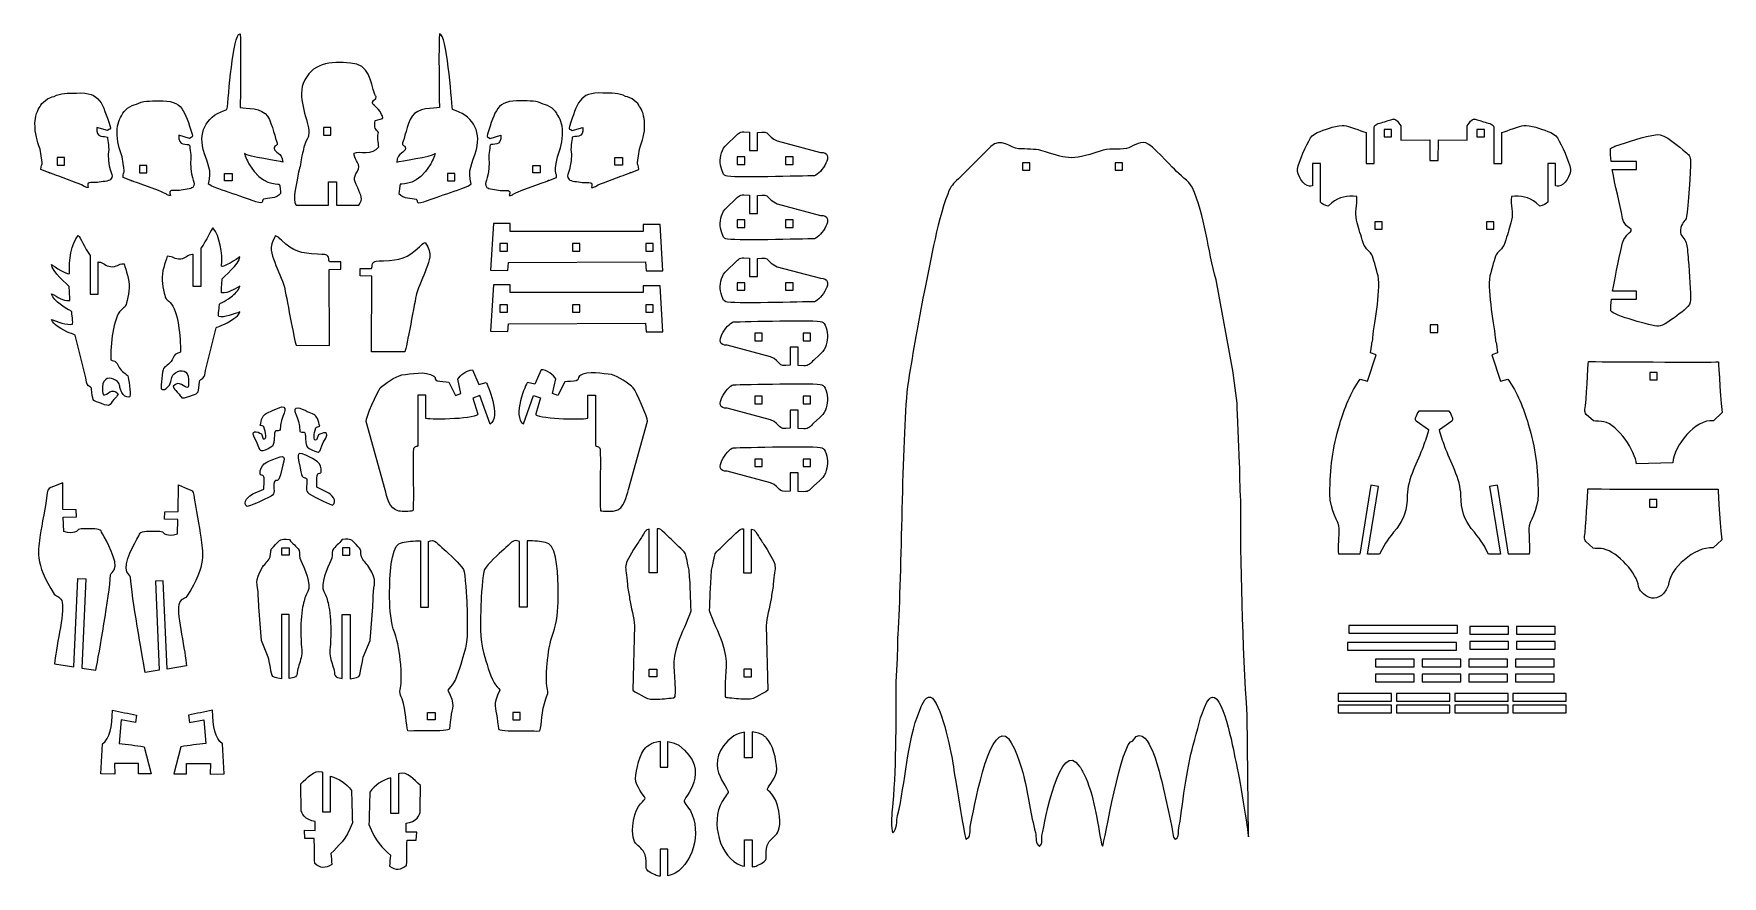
# Model space of a CAD drawing. Header units: millimetres. Extents: x -524 to 157, y -136 to 204.
import ezdxf

# ---------------------------------------------------------------- set-up
doc = ezdxf.new("R2010")
doc.units = ezdxf.units.MM
doc.header["$MEASUREMENT"] = 0
doc.layers.add('Camada 1', color=7, linetype='Continuous')

msp = doc.modelspace()

# ---------------------------------------------------------------- linework, layer by layer
at = {"layer": 'Camada 1', "color": 240, "lineweight": 9}
for points, knots in [([(-423.9486, 151.9793), (-424.165, 156.1582), (-427.5008, 155.5634), (-427.4499, 157.6507), (-427.4499, 157.6507), (-427.4147, 159.0694), (-425.9209, 158.4633), (-426.2107, 159.7038), (-426.2107, 159.7038), (-427.0294, 161.2089), (-428.0054, 167.0922), (-430.1485, 170.5267), (-430.1485, 170.5267), (-432.2915, 173.9615), (-438.7802, 173.6513), (-441.1358, 173.9947), (-441.1358, 173.9947), (-441.1317, 178.1197), (-440.7362, 202.4933), (-441.2458, 203.7484), (-441.2458, 203.7484), (-444.2546, 203.6689), (-445.8042, 178.1175), (-446.4975, 173.1508), (-446.4975, 173.1508), (-454.0754, 171.0385), (-458.1193, 164.9808), (-456.087, 157.1304), (-456.087, 157.1304), (-454.2486, 150.8334), (-452.4831, 149.0382), (-453.9151, 143.0638), (-453.9151, 143.0638), (-452.3014, 141.7482), (-439.661, 137.7616), (-435.4738, 136.2471), (-435.4738, 136.2471), (-435.4738, 136.2471), (-434.8031, 135.9749), (-434.8031, 135.9749), (-434.8031, 135.9749), (-431.0969, 135.0556), (-432.7615, 136.1242), (-431.7949, 137.0628), (-431.7949, 137.0628), (-429.8737, 137.6975), (-426.5377, 136.8796), (-424.8327, 139.3915), (-424.8327, 139.3915), (-425.034, 139.834), (-425.0307, 142.7534), (-425.3723, 143.0443), (-425.3723, 143.0443), (-426.5823, 143.4568), (-432.6185, 142.4371), (-437.4494, 150.8788), (-437.4494, 150.8788), (-437.8963, 151.6777), (-439.356, 154.6944), (-439.4039, 155.4531), (-439.4039, 155.4531), (-438.1897, 154.192), (-424.9477, 152.3998), (-423.9486, 151.9793)], [0, 0, 0, 0, 0.05882353, 0.05882353, 0.05882353, 0.05882353, 0.11764706, 0.11764706, 0.11764706, 0.11764706, 0.17647059, 0.17647059, 0.17647059, 0.17647059, 0.23529412, 0.23529412, 0.23529412, 0.23529412, 0.29411765, 0.29411765, 0.29411765, 0.29411765, 0.35294118, 0.35294118, 0.35294118, 0.35294118, 0.41176471, 0.41176471, 0.41176471, 0.41176471, 0.47058824, 0.47058824, 0.47058824, 0.47058824, 0.52941176, 0.52941176, 0.52941176, 0.52941176, 0.58823529, 0.58823529, 0.58823529, 0.58823529, 0.64705882, 0.64705882, 0.64705882, 0.64705882, 0.70588235, 0.70588235, 0.70588235, 0.70588235, 0.76470588, 0.76470588, 0.76470588, 0.76470588, 0.82352941, 0.82352941, 0.82352941, 0.82352941, 0.88235294, 0.88235294, 0.88235294, 0.88235294, 1, 1, 1, 1]), ([(-377.9609, 151.9793), (-377.7445, 156.1582), (-374.4087, 155.5634), (-374.4596, 157.6507), (-374.4596, 157.6507), (-374.4948, 159.0694), (-375.9886, 158.4633), (-375.6988, 159.7038), (-375.6988, 159.7038), (-374.8801, 161.2089), (-373.9041, 167.0922), (-371.761, 170.5267), (-371.761, 170.5267), (-369.618, 173.9615), (-363.1293, 173.6513), (-360.7737, 173.9947), (-360.7737, 173.9947), (-360.7778, 178.1197), (-361.1733, 202.4933), (-360.6637, 203.7484), (-360.6637, 203.7484), (-357.6549, 203.6689), (-356.1053, 178.1175), (-355.412, 173.1508), (-355.412, 173.1508), (-347.8341, 171.0385), (-343.7902, 164.9808), (-345.8225, 157.1304), (-345.8225, 157.1304), (-347.6609, 150.8334), (-349.4264, 149.0382), (-347.9944, 143.0638), (-347.9944, 143.0638), (-349.6081, 141.7482), (-362.2485, 137.7616), (-366.4357, 136.2471), (-366.4357, 136.2471), (-366.4357, 136.2471), (-367.1064, 135.9749), (-367.1064, 135.9749), (-367.1064, 135.9749), (-370.8126, 135.0556), (-369.148, 136.1242), (-370.1146, 137.0628), (-370.1146, 137.0628), (-372.0358, 137.6975), (-375.3718, 136.8796), (-377.0768, 139.3915), (-377.0768, 139.3915), (-376.8755, 139.834), (-376.8788, 142.7534), (-376.5372, 143.0443), (-376.5372, 143.0443), (-375.3272, 143.4568), (-369.291, 142.4371), (-364.4601, 150.8788), (-364.4601, 150.8788), (-364.0132, 151.6777), (-362.5535, 154.6944), (-362.5056, 155.4531), (-362.5056, 155.4531), (-363.7198, 154.192), (-376.9618, 152.3998), (-377.9609, 151.9793)], [0, 0, 0, 0, 0.05882353, 0.05882353, 0.05882353, 0.05882353, 0.11764706, 0.11764706, 0.11764706, 0.11764706, 0.17647059, 0.17647059, 0.17647059, 0.17647059, 0.23529412, 0.23529412, 0.23529412, 0.23529412, 0.29411765, 0.29411765, 0.29411765, 0.29411765, 0.35294118, 0.35294118, 0.35294118, 0.35294118, 0.41176471, 0.41176471, 0.41176471, 0.41176471, 0.47058824, 0.47058824, 0.47058824, 0.47058824, 0.52941176, 0.52941176, 0.52941176, 0.52941176, 0.58823529, 0.58823529, 0.58823529, 0.58823529, 0.64705882, 0.64705882, 0.64705882, 0.64705882, 0.70588235, 0.70588235, 0.70588235, 0.70588235, 0.76470588, 0.76470588, 0.76470588, 0.76470588, 0.82352941, 0.82352941, 0.82352941, 0.82352941, 0.88235294, 0.88235294, 0.88235294, 0.88235294, 1, 1, 1, 1]), ([(-393.2419, 134.594), (-393.2419, 134.594), (-402.3073, 134.5943), (-402.3073, 134.5943), (-402.3073, 134.5943), (-402.3073, 134.5943), (-402.3073, 144.0246), (-402.3073, 144.0246), (-402.3073, 144.0246), (-402.3073, 144.0246), (-405.4907, 144.0246), (-405.4907, 144.0246), (-405.4907, 144.0246), (-405.4907, 144.0246), (-405.4907, 134.5945), (-405.4907, 134.5945), (-405.4907, 134.5945), (-405.4907, 134.5945), (-418.5947, 134.5951), (-418.5947, 134.5951), (-418.5947, 134.5951), (-420.4952, 136.5638), (-418.1049, 144.491), (-417.6055, 147.8955), (-417.6055, 147.8955), (-417.4012, 149.2897), (-417.0198, 149.8876), (-416.8575, 151.0907), (-416.8575, 151.0907), (-416.6428, 152.6846), (-416.6032, 153.1554), (-416.2223, 154.5697), (-416.2223, 154.5697), (-415.455, 157.4195), (-415.6541, 158.6532), (-414.1331, 161.2181), (-414.1331, 161.2181), (-414.1331, 161.2181), (-413.695, 162.0563), (-413.695, 162.0563), (-413.695, 162.0563), (-413.5842, 162.3984), (-413.4819, 163.637), (-413.4764, 163.9137), (-413.4764, 163.9137), (-413.3901, 168.4143), (-418.196, 177.2465), (-415.7248, 183.676), (-415.7248, 183.676), (-412.5241, 192.0046), (-404.7438, 192.7062), (-396.6445, 191.9081), (-396.6445, 191.9081), (-388.7525, 191.5259), (-388.6552, 184.5051), (-386.8779, 179.2515), (-386.8779, 179.2515), (-386.5151, 178.1977), (-386.0949, 178.9262), (-386.4777, 177.6642), (-386.4777, 177.6642), (-389.4527, 175.1504), (-386.8682, 175.5855), (-384.6883, 172.3399), (-384.6883, 172.3399), (-382.8857, 168.8865), (-383.3507, 169.7019), (-386.7263, 168.8043), (-386.7263, 168.8043), (-387.1784, 165.2999), (-386.6257, 165.6984), (-385.3302, 163.9005), (-385.3302, 163.9005), (-385.9761, 163.0427), (-385.3527, 159.2568), (-385.2438, 158.1884), (-385.2438, 158.1884), (-387.4526, 154.6079), (-393.2199, 156.5717), (-395.1287, 155.6615), (-395.1287, 155.6615), (-395.4876, 153.3424), (-392.8192, 151.7556), (-393.4011, 149.2366), (-393.4011, 149.2366), (-395.0751, 145.9155), (-395.8979, 145.5596), (-393.6935, 141.6406), (-393.6935, 141.6406), (-392.4452, 138.2567), (-391.4541, 137.4342), (-393.2419, 134.594)], [0, 0, 0, 0, 0.04166667, 0.04166667, 0.04166667, 0.04166667, 0.08333333, 0.08333333, 0.08333333, 0.08333333, 0.125, 0.125, 0.125, 0.125, 0.16666667, 0.16666667, 0.16666667, 0.16666667, 0.20833333, 0.20833333, 0.20833333, 0.20833333, 0.25, 0.25, 0.25, 0.25, 0.29166667, 0.29166667, 0.29166667, 0.29166667, 0.33333333, 0.33333333, 0.33333333, 0.33333333, 0.375, 0.375, 0.375, 0.375, 0.41666667, 0.41666667, 0.41666667, 0.41666667, 0.45833333, 0.45833333, 0.45833333, 0.45833333, 0.5, 0.5, 0.5, 0.5, 0.54166667, 0.54166667, 0.54166667, 0.54166667, 0.58333333, 0.58333333, 0.58333333, 0.58333333, 0.625, 0.625, 0.625, 0.625, 0.66666667, 0.66666667, 0.66666667, 0.66666667, 0.70833333, 0.70833333, 0.70833333, 0.70833333, 0.75, 0.75, 0.75, 0.75, 0.79166667, 0.79166667, 0.79166667, 0.79166667, 0.83333333, 0.83333333, 0.83333333, 0.83333333, 0.875, 0.875, 0.875, 0.875, 0.91666667, 0.91666667, 0.91666667, 0.91666667, 1, 1, 1, 1]), ([(-494.7667, 164.6861), (-493.9348, 165.4401), (-493.1736, 165.0889), (-493.6981, 166.3889), (-493.6981, 166.3889), (-496.8388, 175.6616), (-497.3179, 180.3055), (-507.1808, 179.852), (-507.1808, 179.852), (-510.717, 179.8364), (-513.7659, 179.9417), (-516.2266, 178.4847), (-516.2266, 178.4847), (-518.4148, 178.2529), (-521.6169, 175.7705), (-521.9073, 174.3534), (-521.9073, 174.3534), (-522.9847, 173.2636), (-523.9464, 170.1448), (-524.0031, 167.6728), (-524.0031, 167.6728), (-524.1103, 163.1989), (-523.1198, 160.7753), (-521.9678, 157.2256), (-521.9678, 157.2256), (-520.4407, 148.6112), (-521.4351, 152.6127), (-521.6136, 148.9885), (-521.6136, 148.9885), (-521.6136, 148.9885), (-518.5146, 147.7925), (-518.5146, 147.7925), (-518.5146, 147.7925), (-516.9928, 147.3047), (-519.3437, 148.1011), (-518.049, 147.622), (-518.049, 147.622), (-516.6677, 147.1108), (-515.8466, 146.7382), (-514.361, 146.3136), (-514.361, 146.3136), (-514.361, 146.3136), (-507.3273, 143.6642), (-507.3273, 143.6642), (-507.3273, 143.6642), (-503.5876, 142.4053), (-504.1442, 141.6468), (-502.4967, 141.7178), (-502.4967, 141.7178), (-503.4702, 144.4238), (-501.6483, 143.5952), (-498.8276, 143.7121), (-498.8276, 143.7121), (-497.0553, 144.1617), (-494.0525, 144.1925), (-493.4792, 144.9884), (-493.4792, 144.9884), (-491.8138, 147.2997), (-494.2967, 146.9255), (-494.4329, 155.2318), (-494.4329, 155.2318), (-493.8655, 157.434), (-494.7634, 160.7648), (-494.7505, 162.0285), (-494.7505, 162.0285), (-495.6437, 162.7891), (-499.6218, 161.2189), (-499.0628, 166.016), (-499.0628, 166.016), (-499.0628, 166.016), (-494.7667, 164.6861), (-494.7667, 164.6861)], [0, 0, 0, 0, 0.05263158, 0.05263158, 0.05263158, 0.05263158, 0.10526316, 0.10526316, 0.10526316, 0.10526316, 0.15789474, 0.15789474, 0.15789474, 0.15789474, 0.21052632, 0.21052632, 0.21052632, 0.21052632, 0.26315789, 0.26315789, 0.26315789, 0.26315789, 0.31578947, 0.31578947, 0.31578947, 0.31578947, 0.36842105, 0.36842105, 0.36842105, 0.36842105, 0.42105263, 0.42105263, 0.42105263, 0.42105263, 0.47368421, 0.47368421, 0.47368421, 0.47368421, 0.52631579, 0.52631579, 0.52631579, 0.52631579, 0.57894737, 0.57894737, 0.57894737, 0.57894737, 0.63157895, 0.63157895, 0.63157895, 0.63157895, 0.68421053, 0.68421053, 0.68421053, 0.68421053, 0.73684211, 0.73684211, 0.73684211, 0.73684211, 0.78947368, 0.78947368, 0.78947368, 0.78947368, 0.84210526, 0.84210526, 0.84210526, 0.84210526, 0.89473684, 0.89473684, 0.89473684, 0.89473684, 1, 1, 1, 1]), ([(-307.1428, 164.6861), (-307.9747, 165.4401), (-308.7359, 165.0889), (-308.2114, 166.3889), (-308.2114, 166.3889), (-305.0707, 175.6616), (-304.5916, 180.3055), (-294.7287, 179.852), (-294.7287, 179.852), (-291.1925, 179.8364), (-288.1436, 179.9417), (-285.6829, 178.4847), (-285.6829, 178.4847), (-283.4947, 178.2529), (-280.2926, 175.7705), (-280.0022, 174.3534), (-280.0022, 174.3534), (-278.9248, 173.2636), (-277.9631, 170.1448), (-277.9064, 167.6728), (-277.9064, 167.6728), (-277.7992, 163.1989), (-278.7897, 160.7753), (-279.9417, 157.2256), (-279.9417, 157.2256), (-281.4688, 148.6112), (-280.4744, 152.6127), (-280.2959, 148.9885), (-280.2959, 148.9885), (-280.2959, 148.9885), (-283.3949, 147.7925), (-283.3949, 147.7925), (-283.3949, 147.7925), (-284.9167, 147.3047), (-282.5658, 148.1011), (-283.8605, 147.622), (-283.8605, 147.622), (-285.2418, 147.1108), (-286.0629, 146.7382), (-287.5485, 146.3136), (-287.5485, 146.3136), (-287.5485, 146.3136), (-294.5822, 143.6642), (-294.5822, 143.6642), (-294.5822, 143.6642), (-298.3219, 142.4053), (-297.7653, 141.6468), (-299.4128, 141.7178), (-299.4128, 141.7178), (-298.4393, 144.4238), (-300.2612, 143.5952), (-303.0819, 143.7121), (-303.0819, 143.7121), (-304.8542, 144.1617), (-307.857, 144.1925), (-308.4303, 144.9884), (-308.4303, 144.9884), (-310.0957, 147.2997), (-307.6128, 146.9255), (-307.4766, 155.2318), (-307.4766, 155.2318), (-308.044, 157.434), (-307.1461, 160.7648), (-307.159, 162.0285), (-307.159, 162.0285), (-306.2658, 162.7891), (-302.2877, 161.2189), (-302.8467, 166.016), (-302.8467, 166.016), (-302.8467, 166.016), (-307.1428, 164.6861), (-307.1428, 164.6861)], [0, 0, 0, 0, 0.05263158, 0.05263158, 0.05263158, 0.05263158, 0.10526316, 0.10526316, 0.10526316, 0.10526316, 0.15789474, 0.15789474, 0.15789474, 0.15789474, 0.21052632, 0.21052632, 0.21052632, 0.21052632, 0.26315789, 0.26315789, 0.26315789, 0.26315789, 0.31578947, 0.31578947, 0.31578947, 0.31578947, 0.36842105, 0.36842105, 0.36842105, 0.36842105, 0.42105263, 0.42105263, 0.42105263, 0.42105263, 0.47368421, 0.47368421, 0.47368421, 0.47368421, 0.52631579, 0.52631579, 0.52631579, 0.52631579, 0.57894737, 0.57894737, 0.57894737, 0.57894737, 0.63157895, 0.63157895, 0.63157895, 0.63157895, 0.68421053, 0.68421053, 0.68421053, 0.68421053, 0.73684211, 0.73684211, 0.73684211, 0.73684211, 0.78947368, 0.78947368, 0.78947368, 0.78947368, 0.84210526, 0.84210526, 0.84210526, 0.84210526, 0.89473684, 0.89473684, 0.89473684, 0.89473684, 1, 1, 1, 1]), ([(-461.6055, 161.5112), (-460.7736, 162.2652), (-460.0124, 161.914), (-460.5369, 163.214), (-460.5369, 163.214), (-463.6776, 172.4867), (-464.1567, 177.1306), (-474.0196, 176.6771), (-474.0196, 176.6771), (-477.5558, 176.6615), (-480.6047, 176.7668), (-483.0654, 175.3098), (-483.0654, 175.3098), (-485.2536, 175.078), (-488.4557, 172.5956), (-488.7461, 171.1785), (-488.7461, 171.1785), (-489.8235, 170.0887), (-490.7852, 166.9699), (-490.8419, 164.4979), (-490.8419, 164.4979), (-490.9491, 160.024), (-489.9586, 157.6004), (-488.8066, 154.0507), (-488.8066, 154.0507), (-487.2795, 145.4363), (-488.2739, 149.4378), (-488.4524, 145.8136), (-488.4524, 145.8136), (-488.4524, 145.8136), (-485.3534, 144.6176), (-485.3534, 144.6176), (-485.3534, 144.6176), (-483.8316, 144.1298), (-486.1825, 144.9262), (-484.8878, 144.4471), (-484.8878, 144.4471), (-483.5065, 143.9359), (-482.6854, 143.5633), (-481.1998, 143.1387), (-481.1998, 143.1387), (-481.1998, 143.1387), (-474.1661, 140.4893), (-474.1661, 140.4893), (-474.1661, 140.4893), (-470.4264, 139.2304), (-470.983, 138.4719), (-469.3355, 138.5429), (-469.3355, 138.5429), (-470.309, 141.2489), (-468.4871, 140.4203), (-465.6664, 140.5372), (-465.6664, 140.5372), (-463.8941, 140.9868), (-460.8913, 141.0176), (-460.318, 141.8135), (-460.318, 141.8135), (-458.6526, 144.1248), (-461.1355, 143.7506), (-461.2717, 152.0569), (-461.2717, 152.0569), (-460.7043, 154.2591), (-461.6022, 157.5899), (-461.5893, 158.8536), (-461.5893, 158.8536), (-462.4825, 159.6142), (-466.4606, 158.044), (-465.9016, 162.8411), (-465.9016, 162.8411), (-465.9016, 162.8411), (-461.6055, 161.5112), (-461.6055, 161.5112)], [0, 0, 0, 0, 0.05263158, 0.05263158, 0.05263158, 0.05263158, 0.10526316, 0.10526316, 0.10526316, 0.10526316, 0.15789474, 0.15789474, 0.15789474, 0.15789474, 0.21052632, 0.21052632, 0.21052632, 0.21052632, 0.26315789, 0.26315789, 0.26315789, 0.26315789, 0.31578947, 0.31578947, 0.31578947, 0.31578947, 0.36842105, 0.36842105, 0.36842105, 0.36842105, 0.42105263, 0.42105263, 0.42105263, 0.42105263, 0.47368421, 0.47368421, 0.47368421, 0.47368421, 0.52631579, 0.52631579, 0.52631579, 0.52631579, 0.57894737, 0.57894737, 0.57894737, 0.57894737, 0.63157895, 0.63157895, 0.63157895, 0.63157895, 0.68421053, 0.68421053, 0.68421053, 0.68421053, 0.73684211, 0.73684211, 0.73684211, 0.73684211, 0.78947368, 0.78947368, 0.78947368, 0.78947368, 0.84210526, 0.84210526, 0.84210526, 0.84210526, 0.89473684, 0.89473684, 0.89473684, 0.89473684, 1, 1, 1, 1]), ([(-340.304, 161.5112), (-341.1359, 162.2652), (-341.8971, 161.914), (-341.3726, 163.214), (-341.3726, 163.214), (-338.2319, 172.4867), (-337.7528, 177.1306), (-327.8899, 176.6771), (-327.8899, 176.6771), (-324.3537, 176.6615), (-321.3048, 176.7668), (-318.8441, 175.3098), (-318.8441, 175.3098), (-316.6559, 175.078), (-313.4538, 172.5956), (-313.1634, 171.1785), (-313.1634, 171.1785), (-312.086, 170.0887), (-311.1243, 166.9699), (-311.0676, 164.4979), (-311.0676, 164.4979), (-310.9604, 160.024), (-311.9509, 157.6004), (-313.1029, 154.0507), (-313.1029, 154.0507), (-314.63, 145.4363), (-313.6356, 149.4378), (-313.4571, 145.8136), (-313.4571, 145.8136), (-313.4571, 145.8136), (-316.5561, 144.6176), (-316.5561, 144.6176), (-316.5561, 144.6176), (-318.0779, 144.1298), (-315.727, 144.9262), (-317.0217, 144.4471), (-317.0217, 144.4471), (-318.403, 143.9359), (-319.2241, 143.5633), (-320.7097, 143.1387), (-320.7097, 143.1387), (-320.7097, 143.1387), (-327.7434, 140.4893), (-327.7434, 140.4893), (-327.7434, 140.4893), (-331.4831, 139.2304), (-330.9265, 138.4719), (-332.574, 138.5429), (-332.574, 138.5429), (-331.6005, 141.2489), (-333.4224, 140.4203), (-336.2431, 140.5372), (-336.2431, 140.5372), (-338.0154, 140.9868), (-341.0182, 141.0176), (-341.5915, 141.8135), (-341.5915, 141.8135), (-343.2569, 144.1248), (-340.774, 143.7506), (-340.6378, 152.0569), (-340.6378, 152.0569), (-341.2052, 154.2591), (-340.3073, 157.5899), (-340.3202, 158.8536), (-340.3202, 158.8536), (-339.427, 159.6142), (-335.4489, 158.044), (-336.0079, 162.8411), (-336.0079, 162.8411), (-336.0079, 162.8411), (-340.304, 161.5112), (-340.304, 161.5112)], [0, 0, 0, 0, 0.05263158, 0.05263158, 0.05263158, 0.05263158, 0.10526316, 0.10526316, 0.10526316, 0.10526316, 0.15789474, 0.15789474, 0.15789474, 0.15789474, 0.21052632, 0.21052632, 0.21052632, 0.21052632, 0.26315789, 0.26315789, 0.26315789, 0.26315789, 0.31578947, 0.31578947, 0.31578947, 0.31578947, 0.36842105, 0.36842105, 0.36842105, 0.36842105, 0.42105263, 0.42105263, 0.42105263, 0.42105263, 0.47368421, 0.47368421, 0.47368421, 0.47368421, 0.52631579, 0.52631579, 0.52631579, 0.52631579, 0.57894737, 0.57894737, 0.57894737, 0.57894737, 0.63157895, 0.63157895, 0.63157895, 0.63157895, 0.68421053, 0.68421053, 0.68421053, 0.68421053, 0.73684211, 0.73684211, 0.73684211, 0.73684211, 0.78947368, 0.78947368, 0.78947368, 0.78947368, 0.84210526, 0.84210526, 0.84210526, 0.84210526, 0.89473684, 0.89473684, 0.89473684, 0.89473684, 1, 1, 1, 1]), ([(-407.5235, 165.9018), (-407.5235, 165.9018), (-404.5235, 165.9018), (-404.5235, 165.9018), (-404.5235, 165.9018), (-404.5235, 165.9018), (-404.5235, 162.9018), (-404.5235, 162.9018), (-404.5235, 162.9018), (-404.5235, 162.9018), (-407.5235, 162.9018), (-407.5235, 162.9018), (-407.5235, 162.9018), (-407.5235, 162.9018), (-407.5235, 165.9018), (-407.5235, 165.9018)], [0, 0, 0, 0, 0.2, 0.2, 0.2, 0.2, 0.4, 0.4, 0.4, 0.4, 0.6, 0.6, 0.6, 0.6, 1, 1, 1, 1]), ([(-237.8397, 164.1788), (-239.9079, 164.2572), (-240.3631, 163.2336), (-241.8046, 161.8669), (-241.8046, 161.8669), (-241.8046, 161.8669), (-244.0959, 159.7881), (-244.0959, 159.7881), (-244.0959, 159.7881), (-244.9561, 158.8765), (-246.0162, 158.0045), (-246.5429, 156.6672), (-246.5429, 156.6672), (-247.5598, 154.0844), (-247.6673, 151.4345), (-246.7708, 148.8706), (-246.7708, 148.8706), (-246.1306, 147.04), (-245.9934, 146.9093), (-245.0909, 146.4669), (-245.0909, 146.4669), (-243.1639, 145.5228), (-213.7911, 146.4432), (-209.3548, 146.4432), (-209.3548, 146.4432), (-206.7605, 147.1852), (-200.4369, 156.1312), (-206.9139, 155.9156), (-206.9139, 155.9156), (-206.9139, 155.9156), (-224.3916, 160.5884), (-224.3916, 160.5884), (-224.3916, 160.5884), (-228.9629, 162.4776), (-226.802, 164.7755), (-232.3028, 163.928), (-232.3028, 163.928), (-232.3028, 163.928), (-232.3537, 163.9302), (-232.3537, 163.9302), (-232.3537, 163.9302), (-232.3537, 163.9302), (-232.3537, 156.6314), (-232.3537, 156.6314), (-232.3537, 156.6314), (-232.3537, 156.6314), (-235.5371, 156.6314), (-235.5371, 156.6314), (-235.5371, 156.6314), (-235.5371, 156.6314), (-235.5371, 164.0746), (-235.5371, 164.0746), (-235.5371, 164.0746), (-235.5371, 164.0746), (-237.8397, 164.1788), (-237.8397, 164.1788)], [0, 0, 0, 0, 0.06666667, 0.06666667, 0.06666667, 0.06666667, 0.13333333, 0.13333333, 0.13333333, 0.13333333, 0.2, 0.2, 0.2, 0.2, 0.26666667, 0.26666667, 0.26666667, 0.26666667, 0.33333333, 0.33333333, 0.33333333, 0.33333333, 0.4, 0.4, 0.4, 0.4, 0.46666667, 0.46666667, 0.46666667, 0.46666667, 0.53333333, 0.53333333, 0.53333333, 0.53333333, 0.6, 0.6, 0.6, 0.6, 0.66666667, 0.66666667, 0.66666667, 0.66666667, 0.73333333, 0.73333333, 0.73333333, 0.73333333, 0.8, 0.8, 0.8, 0.8, 0.86666667, 0.86666667, 0.86666667, 0.86666667, 1, 1, 1, 1]), ([(46.7606, 51.5687), (46.7606, 51.5687), (46.8849, 51.5902), (46.8849, 51.5902), (46.8849, 51.5902), (48.1518, 49.463), (48.7296, 48.1463), (47.8892, 47.6871), (47.8892, 47.6871), (47.8892, 47.6871), (42.8922, 44.0997), (42.8922, 44.0997), (42.8922, 44.0997), (43.5024, 41.7911), (44.2958, 39.3747), (45.0941, 37.1953), (45.0941, 37.1953), (47.2413, 31.3331), (51.487, 24.1146), (51.5423, 17.6194), (51.5423, 17.6194), (51.5932, 11.5983), (52.9393, 7.8619), (55.7836, 4.2563), (55.7836, 4.2563), (59.5058, -0.4621), (60.0192, -0.7866), (62.7664, -6.2157), (62.7664, -6.2157), (62.7664, -6.2157), (67.5063, -6.2099), (67.5063, -6.2099), (67.5063, -6.2099), (67.5063, -6.2099), (63.1443, 21.1851), (63.1443, 21.1851), (63.1443, 21.1851), (63.1443, 21.1851), (66.2881, 21.6856), (66.2881, 21.6856), (66.2881, 21.6856), (66.2881, 21.6856), (70.7293, -6.2058), (70.7293, -6.2058), (70.7293, -6.2058), (70.7293, -6.2058), (79.1883, -6.1953), (79.1883, -6.1953), (79.1883, -6.1953), (79.3547, -2.7358), (79.0242, 0.7322), (79.0112, 4.1964), (79.0112, 4.1964), (79.0005, 7.085), (82.7361, 10.9724), (82.7361, 18.2299), (82.7361, 18.2299), (82.7361, 28.3989), (81.6961, 36.5818), (78.7822, 46.2725), (78.7822, 46.2725), (76.9116, 52.4935), (74.4127, 59.2951), (70.5212, 64.4827), (70.5212, 64.4827), (70.5212, 64.4827), (67.5044, 63.5642), (67.5044, 63.5642), (67.5044, 63.5642), (67.5044, 63.5642), (64.0798, 74.2653), (64.0798, 74.2653), (64.0798, 74.2653), (64.0798, 74.2653), (66.3896, 75.0163), (66.3896, 75.0163), (66.3896, 75.0163), (66.3896, 75.0163), (65.8852, 78.5773), (65.8852, 78.5773), (65.8852, 78.5773), (65.74, 79.4259), (65.4573, 80.1948), (65.3916, 81.0515), (65.3916, 81.0515), (64.8721, 87.822), (61.7234, 101.4741), (63.6044, 107.3173), (63.6044, 107.3173), (64.0479, 108.6947), (65.2387, 113.4685), (65.8464, 114.5767), (65.8464, 114.5767), (67.1662, 116.983), (68.7205, 116.7192), (69.7715, 120.6792), (69.7715, 120.6792), (70.4876, 123.3781), (71.2884, 125.8448), (71.9789, 128.5679), (71.9789, 128.5679), (72.8182, 131.8786), (71.5849, 134.4419), (71.9404, 138.0694), (71.9404, 138.0694), (75.7011, 138.5262), (79.0569, 138.0174), (81.976, 135.5562), (81.976, 135.5562), (81.976, 135.5562), (83.469, 134.2604), (83.469, 134.2604), (83.469, 134.2604), (84.7733, 134.5588), (85.9181, 135.1335), (86.6065, 135.8174), (86.6065, 135.8174), (86.6065, 135.8174), (86.6065, 151.468), (86.6065, 151.468), (86.6065, 151.468), (86.6065, 151.468), (89.7899, 151.468), (89.7899, 151.468), (89.7899, 151.468), (89.7899, 151.468), (89.7899, 142.3745), (89.7899, 142.3745), (89.7899, 142.3745), (90.1419, 142.2992), (90.7284, 142.2931), (90.9504, 142.2931), (90.9504, 142.2931), (93.4746, 142.2931), (96.0698, 147.1532), (95.7796, 149.1079), (95.7796, 149.1079), (95.3044, 152.3064), (92.3639, 158.8404), (90.5986, 161.7433), (90.5986, 161.7433), (89.0248, 164.1757), (84.7114, 164.9655), (81.7879, 166.0342), (81.7879, 166.0342), (80.329, 166.4508), (77.8015, 166.9315), (76.9485, 166.7882), (76.9485, 166.7882), (75.2459, 166.5025), (70.4763, 164.6839), (68.0525, 163.8996), (68.0525, 163.8996), (68.0525, 163.8996), (68.0525, 151.468), (68.0525, 151.468), (68.0525, 151.468), (68.0525, 151.468), (64.8691, 151.468), (64.8691, 151.468), (64.8691, 151.468), (64.8691, 151.468), (64.8691, 166.2613), (64.8691, 166.2613), (64.8691, 166.2613), (64.247, 167.5673), (62.4947, 167.6853), (60.7152, 168.2647), (60.7152, 168.2647), (56.3171, 169.6969), (56.4533, 169.9832), (54.1122, 166.6568), (54.1122, 166.6568), (54.1122, 166.6568), (54.0525, 160.8218), (54.0525, 160.8218), (54.0525, 160.8218), (54.0525, 160.8218), (42.4698, 160.9208), (42.4698, 160.9208), (42.4698, 160.9208), (42.4698, 160.9208), (42.3887, 152.6018), (42.3887, 152.6018), (42.3887, 152.6018), (42.3887, 152.6018), (39.0565, 152.6018), (39.0565, 152.6018), (39.0565, 152.6018), (39.0565, 152.6018), (38.9754, 160.9208), (38.9754, 160.9208), (38.9754, 160.9208), (38.9754, 160.9208), (27.3918, 160.8218), (27.3918, 160.8218), (27.3918, 160.8218), (27.3918, 160.8218), (27.3321, 166.6568), (27.3321, 166.6568), (27.3321, 166.6568), (24.9911, 169.9832), (25.1272, 169.6969), (20.7291, 168.2647), (20.7291, 168.2647), (18.9496, 167.6853), (17.1973, 167.5673), (16.5752, 166.2613), (16.5752, 166.2613), (16.5752, 166.2613), (16.5752, 151.468), (16.5752, 151.468), (16.5752, 151.468), (16.5752, 151.468), (13.3918, 151.468), (13.3918, 151.468), (13.3918, 151.468), (13.3918, 151.468), (13.3918, 163.8996), (13.3918, 163.8996), (13.3918, 163.8996), (10.968, 164.6839), (6.1984, 166.5025), (4.4958, 166.7882), (4.4958, 166.7882), (3.6428, 166.9315), (1.1153, 166.4508), (-0.3436, 166.0342), (-0.3436, 166.0342), (-3.2671, 164.9655), (-7.5805, 164.1757), (-9.1543, 161.7433), (-9.1543, 161.7433), (-10.9196, 158.8404), (-13.8601, 152.3064), (-14.3353, 149.1079), (-14.3353, 149.1079), (-14.6255, 147.1532), (-12.0303, 142.2931), (-9.5061, 142.2931), (-9.5061, 142.2931), (-9.2841, 142.2931), (-8.6976, 142.2992), (-8.3456, 142.3745), (-8.3456, 142.3745), (-8.3456, 142.3745), (-8.3456, 151.468), (-8.3456, 151.468), (-8.3456, 151.468), (-8.3456, 151.468), (-5.1622, 151.468), (-5.1622, 151.468), (-5.1622, 151.468), (-5.1622, 151.468), (-5.1622, 135.8174), (-5.1622, 135.8174), (-5.1622, 135.8174), (-4.4738, 135.1335), (-3.329, 134.5588), (-2.0247, 134.2604), (-2.0247, 134.2604), (-2.0247, 134.2604), (-0.5317, 135.5562), (-0.5317, 135.5562), (-0.5317, 135.5562), (2.3874, 138.0174), (5.7432, 138.5262), (9.5039, 138.0694), (9.5039, 138.0694), (9.8594, 134.4419), (8.6261, 131.8786), (9.4654, 128.5679), (9.4654, 128.5679), (10.1559, 125.8448), (10.9567, 123.3781), (11.6728, 120.6792), (11.6728, 120.6792), (12.7239, 116.7192), (14.2782, 116.983), (15.5979, 114.5767), (15.5979, 114.5767), (16.2056, 113.4685), (17.3964, 108.6947), (17.84, 107.3173), (17.84, 107.3173), (19.721, 101.4741), (16.5722, 87.822), (16.0527, 81.0515), (16.0527, 81.0515), (15.987, 80.1948), (15.7043, 79.4259), (15.5591, 78.5773), (15.5591, 78.5773), (15.5591, 78.5773), (15.0548, 75.0163), (15.0548, 75.0163), (15.0548, 75.0163), (15.0548, 75.0163), (17.3645, 74.2653), (17.3645, 74.2653), (17.3645, 74.2653), (17.3645, 74.2653), (13.9399, 63.5642), (13.9399, 63.5642), (13.9399, 63.5642), (13.9399, 63.5642), (10.9232, 64.4827), (10.9232, 64.4827), (10.9232, 64.4827), (7.0316, 59.2951), (4.5327, 52.4935), (2.6621, 46.2725), (2.6621, 46.2725), (-0.2518, 36.5818), (-1.2918, 28.3989), (-1.2918, 18.2299), (-1.2918, 18.2299), (-1.2918, 10.9724), (2.4438, 7.085), (2.4331, 4.1964), (2.4331, 4.1964), (2.4201, 0.7322), (2.0896, -2.7358), (2.256, -6.1953), (2.256, -6.1953), (2.256, -6.1953), (10.715, -6.2058), (10.715, -6.2058), (10.715, -6.2058), (10.715, -6.2058), (15.1562, 21.6856), (15.1562, 21.6856), (15.1562, 21.6856), (15.1562, 21.6856), (18.3, 21.1851), (18.3, 21.1851), (18.3, 21.1851), (18.3, 21.1851), (13.938, -6.2099), (13.938, -6.2099), (13.938, -6.2099), (13.938, -6.2099), (18.6779, -6.2157), (18.6779, -6.2157), (18.6779, -6.2157), (21.4251, -0.7866), (21.9386, -0.4621), (25.6607, 4.2563), (25.6607, 4.2563), (28.505, 7.8619), (29.8511, 11.5983), (29.902, 17.6194), (29.902, 17.6194), (29.9573, 24.1146), (34.203, 31.3331), (36.3502, 37.1953), (36.3502, 37.1953), (37.1485, 39.3747), (37.9419, 41.7911), (38.5521, 44.0997), (38.5521, 44.0997), (38.5521, 44.0997), (33.5551, 47.6871), (33.5551, 47.6871), (33.5551, 47.6871), (32.7147, 48.1463), (33.2925, 49.463), (34.5594, 51.5902), (34.5594, 51.5902), (34.5594, 51.5902), (46.7606, 51.5687), (46.7606, 51.5687)], [0, 0, 0, 0, 0.0106383, 0.0106383, 0.0106383, 0.0106383, 0.0212766, 0.0212766, 0.0212766, 0.0212766, 0.03191489, 0.03191489, 0.03191489, 0.03191489, 0.04255319, 0.04255319, 0.04255319, 0.04255319, 0.05319149, 0.05319149, 0.05319149, 0.05319149, 0.06382979, 0.06382979, 0.06382979, 0.06382979, 0.07446809, 0.07446809, 0.07446809, 0.07446809, 0.08510638, 0.08510638, 0.08510638, 0.08510638, 0.09574468, 0.09574468, 0.09574468, 0.09574468, 0.10638298, 0.10638298, 0.10638298, 0.10638298, 0.11702128, 0.11702128, 0.11702128, 0.11702128, 0.12765957, 0.12765957, 0.12765957, 0.12765957, 0.13829787, 0.13829787, 0.13829787, 0.13829787, 0.14893617, 0.14893617, 0.14893617, 0.14893617, 0.15957447, 0.15957447, 0.15957447, 0.15957447, 0.17021277, 0.17021277, 0.17021277, 0.17021277, 0.18085106, 0.18085106, 0.18085106, 0.18085106, 0.19148936, 0.19148936, 0.19148936, 0.19148936, 0.20212766, 0.20212766, 0.20212766, 0.20212766, 0.21276596, 0.21276596, 0.21276596, 0.21276596, 0.22340426, 0.22340426, 0.22340426, 0.22340426, 0.23404255, 0.23404255, 0.23404255, 0.23404255, 0.24468085, 0.24468085, 0.24468085, 0.24468085, 0.25531915, 0.25531915, 0.25531915, 0.25531915, 0.26595745, 0.26595745, 0.26595745, 0.26595745, 0.27659574, 0.27659574, 0.27659574, 0.27659574, 0.28723404, 0.28723404, 0.28723404, 0.28723404, 0.29787234, 0.29787234, 0.29787234, 0.29787234, 0.30851064, 0.30851064, 0.30851064, 0.30851064, 0.31914894, 0.31914894, 0.31914894, 0.31914894, 0.32978723, 0.32978723, 0.32978723, 0.32978723, 0.34042553, 0.34042553, 0.34042553, 0.34042553, 0.35106383, 0.35106383, 0.35106383, 0.35106383, 0.36170213, 0.36170213, 0.36170213, 0.36170213, 0.37234043, 0.37234043, 0.37234043, 0.37234043, 0.38297872, 0.38297872, 0.38297872, 0.38297872, 0.39361702, 0.39361702, 0.39361702, 0.39361702, 0.40425532, 0.40425532, 0.40425532, 0.40425532, 0.41489362, 0.41489362, 0.41489362, 0.41489362, 0.42553191, 0.42553191, 0.42553191, 0.42553191, 0.43617021, 0.43617021, 0.43617021, 0.43617021, 0.44680851, 0.44680851, 0.44680851, 0.44680851, 0.45744681, 0.45744681, 0.45744681, 0.45744681, 0.46808511, 0.46808511, 0.46808511, 0.46808511, 0.4787234, 0.4787234, 0.4787234, 0.4787234, 0.4893617, 0.4893617, 0.4893617, 0.4893617, 0.5, 0.5, 0.5, 0.5, 0.5106383, 0.5106383, 0.5106383, 0.5106383, 0.5212766, 0.5212766, 0.5212766, 0.5212766, 0.53191489, 0.53191489, 0.53191489, 0.53191489, 0.54255319, 0.54255319, 0.54255319, 0.54255319, 0.55319149, 0.55319149, 0.55319149, 0.55319149, 0.56382979, 0.56382979, 0.56382979, 0.56382979, 0.57446809, 0.57446809, 0.57446809, 0.57446809, 0.58510638, 0.58510638, 0.58510638, 0.58510638, 0.59574468, 0.59574468, 0.59574468, 0.59574468, 0.60638298, 0.60638298, 0.60638298, 0.60638298, 0.61702128, 0.61702128, 0.61702128, 0.61702128, 0.62765957, 0.62765957, 0.62765957, 0.62765957, 0.63829787, 0.63829787, 0.63829787, 0.63829787, 0.64893617, 0.64893617, 0.64893617, 0.64893617, 0.65957447, 0.65957447, 0.65957447, 0.65957447, 0.67021277, 0.67021277, 0.67021277, 0.67021277, 0.68085106, 0.68085106, 0.68085106, 0.68085106, 0.69148936, 0.69148936, 0.69148936, 0.69148936, 0.70212766, 0.70212766, 0.70212766, 0.70212766, 0.71276596, 0.71276596, 0.71276596, 0.71276596, 0.72340426, 0.72340426, 0.72340426, 0.72340426, 0.73404255, 0.73404255, 0.73404255, 0.73404255, 0.74468085, 0.74468085, 0.74468085, 0.74468085, 0.75531915, 0.75531915, 0.75531915, 0.75531915, 0.76595745, 0.76595745, 0.76595745, 0.76595745, 0.77659574, 0.77659574, 0.77659574, 0.77659574, 0.78723404, 0.78723404, 0.78723404, 0.78723404, 0.79787234, 0.79787234, 0.79787234, 0.79787234, 0.80851064, 0.80851064, 0.80851064, 0.80851064, 0.81914894, 0.81914894, 0.81914894, 0.81914894, 0.82978723, 0.82978723, 0.82978723, 0.82978723, 0.84042553, 0.84042553, 0.84042553, 0.84042553, 0.85106383, 0.85106383, 0.85106383, 0.85106383, 0.86170213, 0.86170213, 0.86170213, 0.86170213, 0.87234043, 0.87234043, 0.87234043, 0.87234043, 0.88297872, 0.88297872, 0.88297872, 0.88297872, 0.89361702, 0.89361702, 0.89361702, 0.89361702, 0.90425532, 0.90425532, 0.90425532, 0.90425532, 0.91489362, 0.91489362, 0.91489362, 0.91489362, 0.92553191, 0.92553191, 0.92553191, 0.92553191, 0.93617021, 0.93617021, 0.93617021, 0.93617021, 0.94680851, 0.94680851, 0.94680851, 0.94680851, 0.95744681, 0.95744681, 0.95744681, 0.95744681, 0.96808511, 0.96808511, 0.96808511, 0.96808511, 0.9787234, 0.9787234, 0.9787234, 0.9787234, 1, 1, 1, 1]), ([(23.6025, 165.1784), (23.6025, 165.1784), (23.6025, 162.1784), (23.6025, 162.1784), (23.6025, 162.1784), (23.6025, 162.1784), (20.6025, 162.1784), (20.6025, 162.1784), (20.6025, 162.1784), (20.6025, 162.1784), (20.6025, 165.1784), (20.6025, 165.1784), (20.6025, 165.1784), (20.6025, 165.1784), (23.6025, 165.1784), (23.6025, 165.1784)], [0, 0, 0, 0, 0.2, 0.2, 0.2, 0.2, 0.4, 0.4, 0.4, 0.4, 0.6, 0.6, 0.6, 0.6, 1, 1, 1, 1]), ([(61.0675, 165.1784), (61.0675, 165.1784), (61.0675, 162.1784), (61.0675, 162.1784), (61.0675, 162.1784), (61.0675, 162.1784), (58.0675, 162.1784), (58.0675, 162.1784), (58.0675, 162.1784), (58.0675, 162.1784), (58.0675, 165.1784), (58.0675, 165.1784), (58.0675, 165.1784), (58.0675, 165.1784), (61.0675, 165.1784), (61.0675, 165.1784)], [0, 0, 0, 0, 0.2, 0.2, 0.2, 0.2, 0.4, 0.4, 0.4, 0.4, 0.6, 0.6, 0.6, 0.6, 1, 1, 1, 1]), ([(-34.6795, -71.0591), (-34.6795, -71.0591), (-34.2012, -120.1601), (-34.2012, -120.1601), (-34.2012, -120.1601), (-34.2045, -118.195), (-37.9715, -94.8939), (-39.2689, -89.835), (-39.2689, -89.835), (-39.7219, -88.0684), (-44.0204, -63.2181), (-48.7061, -63.7791), (-48.7061, -63.7791), (-49.7918, -64.1069), (-50.5316, -65.118), (-50.941, -65.8891), (-50.941, -65.8891), (-53.913, -71.4857), (-54.5983, -77.1498), (-56.441, -83.1366), (-56.441, -83.1366), (-59.1767, -92.0254), (-60.8146, -108.0629), (-62.4033, -117.6727), (-62.4033, -117.6727), (-62.4737, -119.3343), (-62.3079, -120.5523), (-63.6752, -121.132), (-63.6752, -121.132), (-64.916, -120.511), (-64.7229, -117.4376), (-65.2421, -115.5431), (-65.2421, -115.5431), (-67.4823, -105.6357), (-69.1408, -96.0954), (-72.4955, -86.5617), (-72.4955, -86.5617), (-73.4399, -84.2498), (-76.1539, -77.6847), (-79.4734, -79.7469), (-79.4734, -79.7469), (-79.4734, -79.7469), (-81.0456, -81.6098), (-81.0456, -81.6098), (-81.0456, -81.6098), (-85.049, -80.4518), (-92.6632, -123.1557), (-92.9269, -123.9471), (-92.9269, -123.9471), (-93.3887, -123.5517), (-93.09, -124.1996), (-93.4745, -123.1708), (-93.4745, -123.1708), (-95.249, -113.9473), (-96.3776, -103.1734), (-100.6506, -94.785), (-100.6506, -94.785), (-100.9245, -94.2339), (-100.8967, -94.2422), (-101.1709, -93.7477), (-101.1709, -93.7477), (-101.5163, -93.1257), (-101.95, -92.3549), (-102.3361, -91.7628), (-102.3361, -91.7628), (-110.231, -79.6595), (-116.5082, -114.6051), (-117.3948, -119.1454), (-117.3948, -119.1454), (-117.8807, -121.0409), (-116.9248, -122.892), (-118.5627, -124.0239), (-118.5627, -124.0239), (-120.3455, -123.0256), (-119.6231, -120.5237), (-120.1899, -118.3649), (-120.1899, -118.3649), (-121.9499, -111.6645), (-123.1536, -102.9963), (-124.8297, -95.8834), (-124.8297, -95.8834), (-125.526, -92.5751), (-129.3273, -80.8868), (-132.2167, -79.5715), (-132.2167, -79.5715), (-139.3953, -76.3034), (-145.1008, -109.497), (-146.363, -115.531), (-146.363, -115.531), (-146.7351, -117.7382), (-146.1037, -120.4535), (-148.238, -121.0566), (-148.238, -121.0566), (-148.9909, -119.2331), (-152.7029, -95.6466), (-153.4789, -90.5855), (-153.4789, -90.5855), (-154.33, -85.0338), (-158.4352, -65.4695), (-162.5349, -63.7791), (-162.5349, -63.7791), (-164.8779, -63.3864), (-166.311, -67.7828), (-166.8483, -69.0824), (-166.8483, -69.0824), (-172.2633, -82.1823), (-172.4726, -98.145), (-175.8108, -111.5774), (-175.8108, -111.5774), (-176.3377, -113.6984), (-175.9041, -117.4173), (-177.7383, -118.4958), (-177.7383, -118.4958), (-178.5944, -116.7922), (-178.222, -111.6797), (-177.9842, -109.4106), (-177.9842, -109.4106), (-176.4274, -94.5529), (-176.4697, -73.5949), (-176.475, -58.4468), (-176.475, -58.4468), (-176.4763, -54.8421), (-176.1227, -52.1831), (-176.0042, -48.7767), (-176.0042, -48.7767), (-175.8914, -45.5391), (-175.7754, -42.0502), (-175.7756, -38.4967), (-175.7756, -38.4967), (-174.0849, -13.7334), (-174.2538, 38.3389), (-171.7936, 61.4969), (-171.7936, 61.4969), (-169.9247, 73.7619), (-167.8312, 85.0614), (-165.6741, 97.0896), (-165.6741, 97.0896), (-162.6513, 110.0889), (-160.3138, 126.7811), (-155.5794, 139.1066), (-155.5794, 139.1066), (-154.1241, 142.8961), (-153.5053, 142.9605), (-151.1752, 145.2861), (-151.1752, 145.2861), (-151.1752, 145.2861), (-138.2271, 158.2362), (-138.2271, 158.2362), (-138.2271, 158.2362), (-134.0983, 162.246), (-130.1988, 157.6015), (-126.9865, 157.4021), (-126.9865, 157.4021), (-123.9942, 157.2165), (-120.029, 157.3122), (-117.9418, 156.6725), (-117.9418, 156.6725), (-107.7577, 153.5535), (-106.3524, 152.2214), (-94.0198, 156.4459), (-94.0198, 156.4459), (-90.8471, 157.7555), (-86.7238, 156.7264), (-83.3437, 157.5146), (-83.3437, 157.5146), (-81.2276, 158.0079), (-78.2543, 160.5448), (-75.5656, 159.7234), (-75.5656, 159.7234), (-73.0906, 158.9674), (-65.7047, 150.7048), (-64.0717, 149.0905), (-64.0717, 149.0905), (-62.1297, 146.803), (-58.1053, 144.3814), (-56.9536, 141.8511), (-56.9536, 141.8511), (-51.708, 130.3267), (-50.6116, 116.4873), (-47.2225, 104.4783), (-47.2225, 104.4783), (-47.2225, 104.4783), (-40.317, 67.132), (-40.317, 67.132), (-40.317, 67.132), (-39.6306, 60.9489), (-38.6153, 56.6987), (-38.6397, 50.3402), (-38.6397, 50.3402), (-38.6397, 50.3402), (-37.8345, 30.3936), (-37.8345, 30.3936), (-37.8345, 30.3936), (-37.4174, 26.0541), (-37.82, 21.2606), (-37.2892, 15.3495), (-37.2892, 15.3495), (-37.5169, -7.0034), (-36.5198, -44.3646), (-34.6795, -71.0591)], [0, 0, 0, 0, 0.01960784, 0.01960784, 0.01960784, 0.01960784, 0.03921569, 0.03921569, 0.03921569, 0.03921569, 0.05882353, 0.05882353, 0.05882353, 0.05882353, 0.07843137, 0.07843137, 0.07843137, 0.07843137, 0.09803922, 0.09803922, 0.09803922, 0.09803922, 0.11764706, 0.11764706, 0.11764706, 0.11764706, 0.1372549, 0.1372549, 0.1372549, 0.1372549, 0.15686275, 0.15686275, 0.15686275, 0.15686275, 0.17647059, 0.17647059, 0.17647059, 0.17647059, 0.19607843, 0.19607843, 0.19607843, 0.19607843, 0.21568627, 0.21568627, 0.21568627, 0.21568627, 0.23529412, 0.23529412, 0.23529412, 0.23529412, 0.25490196, 0.25490196, 0.25490196, 0.25490196, 0.2745098, 0.2745098, 0.2745098, 0.2745098, 0.29411765, 0.29411765, 0.29411765, 0.29411765, 0.31372549, 0.31372549, 0.31372549, 0.31372549, 0.33333333, 0.33333333, 0.33333333, 0.33333333, 0.35294118, 0.35294118, 0.35294118, 0.35294118, 0.37254902, 0.37254902, 0.37254902, 0.37254902, 0.39215686, 0.39215686, 0.39215686, 0.39215686, 0.41176471, 0.41176471, 0.41176471, 0.41176471, 0.43137255, 0.43137255, 0.43137255, 0.43137255, 0.45098039, 0.45098039, 0.45098039, 0.45098039, 0.47058824, 0.47058824, 0.47058824, 0.47058824, 0.49019608, 0.49019608, 0.49019608, 0.49019608, 0.50980392, 0.50980392, 0.50980392, 0.50980392, 0.52941176, 0.52941176, 0.52941176, 0.52941176, 0.54901961, 0.54901961, 0.54901961, 0.54901961, 0.56862745, 0.56862745, 0.56862745, 0.56862745, 0.58823529, 0.58823529, 0.58823529, 0.58823529, 0.60784314, 0.60784314, 0.60784314, 0.60784314, 0.62745098, 0.62745098, 0.62745098, 0.62745098, 0.64705882, 0.64705882, 0.64705882, 0.64705882, 0.66666667, 0.66666667, 0.66666667, 0.66666667, 0.68627451, 0.68627451, 0.68627451, 0.68627451, 0.70588235, 0.70588235, 0.70588235, 0.70588235, 0.7254902, 0.7254902, 0.7254902, 0.7254902, 0.74509804, 0.74509804, 0.74509804, 0.74509804, 0.76470588, 0.76470588, 0.76470588, 0.76470588, 0.78431373, 0.78431373, 0.78431373, 0.78431373, 0.80392157, 0.80392157, 0.80392157, 0.80392157, 0.82352941, 0.82352941, 0.82352941, 0.82352941, 0.84313725, 0.84313725, 0.84313725, 0.84313725, 0.8627451, 0.8627451, 0.8627451, 0.8627451, 0.88235294, 0.88235294, 0.88235294, 0.88235294, 0.90196078, 0.90196078, 0.90196078, 0.90196078, 0.92156863, 0.92156863, 0.92156863, 0.92156863, 0.94117647, 0.94117647, 0.94117647, 0.94117647, 0.96078431, 0.96078431, 0.96078431, 0.96078431, 1, 1, 1, 1]), ([(116.856, 129.2881), (117.7099, 125.7219), (120.4076, 125.4653), (120.3573, 124.5669), (120.3573, 124.5669), (120.3028, 123.5898), (118.3077, 123.3371), (116.7567, 119.4191), (116.7567, 119.4191), (114.9926, 111.0861), (113.6066, 104.766), (112.8281, 99.942), (112.8281, 99.942), (112.8281, 99.942), (122.433, 99.942), (122.433, 99.942), (122.433, 99.942), (122.433, 99.942), (122.433, 96.7586), (122.433, 96.7586), (122.433, 96.7586), (122.433, 96.7586), (112.3801, 96.7586), (112.3801, 96.7586), (112.3801, 96.7586), (112.1645, 94.8897), (112.0836, 93.3002), (112.1587, 91.9428), (112.1587, 91.9428), (112.8861, 90.2364), (128.8064, 85.7748), (131.2715, 85.7748), (131.2715, 85.7748), (133.0551, 85.7748), (137.3424, 88.8793), (138.7839, 90.0134), (138.7839, 90.0134), (141.2908, 91.9854), (144.3189, 93.9756), (144.3189, 96.282), (144.3189, 96.282), (144.3189, 99.1882), (143.9064, 106.7625), (143.3599, 112.7237), (143.3599, 112.7237), (143.1025, 115.5337), (142.9279, 118.2119), (142.5446, 119.4571), (142.5446, 119.4571), (141.9946, 121.2451), (140.014, 121.8298), (140.2035, 124.5099), (140.2035, 124.5099), (140.4326, 127.7563), (142.2355, 127.6801), (142.6691, 130.0207), (142.6691, 130.0207), (143.2497, 133.1543), (144.3189, 149.461), (144.3189, 152.1051), (144.3189, 152.1051), (144.3189, 154.5358), (143.4218, 155.0347), (142.1656, 156.1382), (142.1656, 156.1382), (140.0756, 157.9739), (133.5713, 163.5525), (130.8708, 163.1521), (130.8708, 163.1521), (124.9743, 162.2779), (119.4036, 160.2239), (113.7639, 158.3778), (113.7639, 158.3778), (113.0871, 158.0833), (112.5242, 157.7709), (111.9299, 157.5297), (111.9299, 157.5297), (111.8796, 155.8679), (111.9907, 154.0705), (112.2126, 152.184), (112.2126, 152.184), (112.2126, 152.184), (122.433, 152.184), (122.433, 152.184), (122.433, 152.184), (122.433, 152.184), (122.433, 149.0006), (122.433, 149.0006), (122.433, 149.0006), (122.433, 149.0006), (112.6713, 149.0006), (112.6713, 149.0006), (112.6713, 149.0006), (113.7466, 142.5689), (115.7169, 135.4599), (116.856, 129.2881)], [0, 0, 0, 0, 0.04, 0.04, 0.04, 0.04, 0.08, 0.08, 0.08, 0.08, 0.12, 0.12, 0.12, 0.12, 0.16, 0.16, 0.16, 0.16, 0.2, 0.2, 0.2, 0.2, 0.24, 0.24, 0.24, 0.24, 0.28, 0.28, 0.28, 0.28, 0.32, 0.32, 0.32, 0.32, 0.36, 0.36, 0.36, 0.36, 0.4, 0.4, 0.4, 0.4, 0.44, 0.44, 0.44, 0.44, 0.48, 0.48, 0.48, 0.48, 0.52, 0.52, 0.52, 0.52, 0.56, 0.56, 0.56, 0.56, 0.6, 0.6, 0.6, 0.6, 0.64, 0.64, 0.64, 0.64, 0.68, 0.68, 0.68, 0.68, 0.72, 0.72, 0.72, 0.72, 0.76, 0.76, 0.76, 0.76, 0.8, 0.8, 0.8, 0.8, 0.84, 0.84, 0.84, 0.84, 0.88, 0.88, 0.88, 0.88, 0.92, 0.92, 0.92, 0.92, 1, 1, 1, 1]), ([(-515.032, 153.8017), (-515.032, 153.8017), (-512.032, 153.8017), (-512.032, 153.8017), (-512.032, 153.8017), (-512.032, 153.8017), (-512.032, 150.8017), (-512.032, 150.8017), (-512.032, 150.8017), (-512.032, 150.8017), (-515.032, 150.8017), (-515.032, 150.8017), (-515.032, 150.8017), (-515.032, 150.8017), (-515.032, 153.8017), (-515.032, 153.8017)], [0, 0, 0, 0, 0.2, 0.2, 0.2, 0.2, 0.4, 0.4, 0.4, 0.4, 0.6, 0.6, 0.6, 0.6, 1, 1, 1, 1]), ([(-481.8708, 150.6268), (-481.8708, 150.6268), (-478.8708, 150.6268), (-478.8708, 150.6268), (-478.8708, 150.6268), (-478.8708, 150.6268), (-478.8708, 147.6268), (-478.8708, 147.6268), (-478.8708, 147.6268), (-478.8708, 147.6268), (-481.8708, 147.6268), (-481.8708, 147.6268), (-481.8708, 147.6268), (-481.8708, 147.6268), (-481.8708, 150.6268), (-481.8708, 150.6268)], [0, 0, 0, 0, 0.2, 0.2, 0.2, 0.2, 0.4, 0.4, 0.4, 0.4, 0.6, 0.6, 0.6, 0.6, 1, 1, 1, 1]), ([(-320.0387, 150.6268), (-320.0387, 150.6268), (-323.0387, 150.6268), (-323.0387, 150.6268), (-323.0387, 150.6268), (-323.0387, 150.6268), (-323.0387, 147.6268), (-323.0387, 147.6268), (-323.0387, 147.6268), (-323.0387, 147.6268), (-320.0387, 147.6268), (-320.0387, 147.6268), (-320.0387, 147.6268), (-320.0387, 147.6268), (-320.0387, 150.6268), (-320.0387, 150.6268)], [0, 0, 0, 0, 0.2, 0.2, 0.2, 0.2, 0.4, 0.4, 0.4, 0.4, 0.6, 0.6, 0.6, 0.6, 1, 1, 1, 1]), ([(-286.8775, 153.8017), (-286.8775, 153.8017), (-289.8775, 153.8017), (-289.8775, 153.8017), (-289.8775, 153.8017), (-289.8775, 153.8017), (-289.8775, 150.8017), (-289.8775, 150.8017), (-289.8775, 150.8017), (-289.8775, 150.8017), (-286.8775, 150.8017), (-286.8775, 150.8017), (-286.8775, 150.8017), (-286.8775, 150.8017), (-286.8775, 153.8017), (-286.8775, 153.8017)], [0, 0, 0, 0, 0.2, 0.2, 0.2, 0.2, 0.4, 0.4, 0.4, 0.4, 0.6, 0.6, 0.6, 0.6, 1, 1, 1, 1]), ([(-240.5156, 154.0784), (-240.5156, 154.0784), (-237.5156, 154.0784), (-237.5156, 154.0784), (-237.5156, 154.0784), (-237.5156, 154.0784), (-237.5156, 151.0784), (-237.5156, 151.0784), (-237.5156, 151.0784), (-237.5156, 151.0784), (-240.5156, 151.0784), (-240.5156, 151.0784), (-240.5156, 151.0784), (-240.5156, 151.0784), (-240.5156, 154.0784), (-240.5156, 154.0784)], [0, 0, 0, 0, 0.2, 0.2, 0.2, 0.2, 0.4, 0.4, 0.4, 0.4, 0.6, 0.6, 0.6, 0.6, 1, 1, 1, 1]), ([(-220.9914, 154.0784), (-220.9914, 154.0784), (-217.9914, 154.0784), (-217.9914, 154.0784), (-217.9914, 154.0784), (-217.9914, 154.0784), (-217.9914, 151.0784), (-217.9914, 151.0784), (-217.9914, 151.0784), (-217.9914, 151.0784), (-220.9914, 151.0784), (-220.9914, 151.0784), (-220.9914, 151.0784), (-220.9914, 151.0784), (-220.9914, 154.0784), (-220.9914, 154.0784)], [0, 0, 0, 0, 0.2, 0.2, 0.2, 0.2, 0.4, 0.4, 0.4, 0.4, 0.6, 0.6, 0.6, 0.6, 1, 1, 1, 1]), ([(-122.4474, 151.7376), (-122.4474, 151.7376), (-122.4474, 148.7376), (-122.4474, 148.7376), (-122.4474, 148.7376), (-122.4474, 148.7376), (-125.4474, 148.7376), (-125.4474, 148.7376), (-125.4474, 148.7376), (-125.4474, 148.7376), (-125.4474, 151.7376), (-125.4474, 151.7376), (-125.4474, 151.7376), (-125.4474, 151.7376), (-122.4474, 151.7376), (-122.4474, 151.7376)], [0, 0, 0, 0, 0.2, 0.2, 0.2, 0.2, 0.4, 0.4, 0.4, 0.4, 0.6, 0.6, 0.6, 0.6, 1, 1, 1, 1]), ([(-84.9824, 151.7376), (-84.9824, 151.7376), (-84.9824, 148.7376), (-84.9824, 148.7376), (-84.9824, 148.7376), (-84.9824, 148.7376), (-87.9824, 148.7376), (-87.9824, 148.7376), (-87.9824, 148.7376), (-87.9824, 148.7376), (-87.9824, 151.7376), (-87.9824, 151.7376), (-87.9824, 151.7376), (-87.9824, 151.7376), (-84.9824, 151.7376), (-84.9824, 151.7376)], [0, 0, 0, 0, 0.2, 0.2, 0.2, 0.2, 0.4, 0.4, 0.4, 0.4, 0.6, 0.6, 0.6, 0.6, 1, 1, 1, 1]), ([(-444.437, 147.438), (-444.437, 147.438), (-447.437, 147.438), (-447.437, 147.438), (-447.437, 147.438), (-447.437, 147.438), (-447.437, 144.438), (-447.437, 144.438), (-447.437, 144.438), (-447.437, 144.438), (-444.437, 144.438), (-444.437, 144.438), (-444.437, 144.438), (-444.437, 144.438), (-444.437, 147.438), (-444.437, 147.438)], [0, 0, 0, 0, 0.2, 0.2, 0.2, 0.2, 0.4, 0.4, 0.4, 0.4, 0.6, 0.6, 0.6, 0.6, 1, 1, 1, 1]), ([(-357.4725, 147.438), (-357.4725, 147.438), (-354.4725, 147.438), (-354.4725, 147.438), (-354.4725, 147.438), (-354.4725, 147.438), (-354.4725, 144.438), (-354.4725, 144.438), (-354.4725, 144.438), (-354.4725, 144.438), (-357.4725, 144.438), (-357.4725, 144.438), (-357.4725, 144.438), (-357.4725, 144.438), (-357.4725, 147.438), (-357.4725, 147.438)], [0, 0, 0, 0, 0.2, 0.2, 0.2, 0.2, 0.4, 0.4, 0.4, 0.4, 0.6, 0.6, 0.6, 0.6, 1, 1, 1, 1]), ([(-237.8397, 138.7787), (-239.9079, 138.8571), (-240.3631, 137.8335), (-241.8046, 136.4668), (-241.8046, 136.4668), (-241.8046, 136.4668), (-244.0959, 134.388), (-244.0959, 134.388), (-244.0959, 134.388), (-244.9561, 133.4764), (-246.0162, 132.6044), (-246.5429, 131.2671), (-246.5429, 131.2671), (-247.5598, 128.6843), (-247.6673, 126.0344), (-246.7708, 123.4705), (-246.7708, 123.4705), (-246.1306, 121.6399), (-245.9934, 121.5092), (-245.0909, 121.0668), (-245.0909, 121.0668), (-243.1639, 120.1227), (-213.7911, 121.0431), (-209.3548, 121.0431), (-209.3548, 121.0431), (-206.7605, 121.7851), (-200.4369, 130.7311), (-206.9139, 130.5155), (-206.9139, 130.5155), (-206.9139, 130.5155), (-224.3916, 135.1883), (-224.3916, 135.1883), (-224.3916, 135.1883), (-228.9629, 137.0775), (-226.802, 139.3754), (-232.3028, 138.5279), (-232.3028, 138.5279), (-232.3028, 138.5279), (-232.3537, 138.5301), (-232.3537, 138.5301), (-232.3537, 138.5301), (-232.3537, 138.5301), (-232.3537, 131.2313), (-232.3537, 131.2313), (-232.3537, 131.2313), (-232.3537, 131.2313), (-235.5371, 131.2313), (-235.5371, 131.2313), (-235.5371, 131.2313), (-235.5371, 131.2313), (-235.5371, 138.6745), (-235.5371, 138.6745), (-235.5371, 138.6745), (-235.5371, 138.6745), (-237.8397, 138.7787), (-237.8397, 138.7787)], [0, 0, 0, 0, 0.06666667, 0.06666667, 0.06666667, 0.06666667, 0.13333333, 0.13333333, 0.13333333, 0.13333333, 0.2, 0.2, 0.2, 0.2, 0.26666667, 0.26666667, 0.26666667, 0.26666667, 0.33333333, 0.33333333, 0.33333333, 0.33333333, 0.4, 0.4, 0.4, 0.4, 0.46666667, 0.46666667, 0.46666667, 0.46666667, 0.53333333, 0.53333333, 0.53333333, 0.53333333, 0.6, 0.6, 0.6, 0.6, 0.66666667, 0.66666667, 0.66666667, 0.66666667, 0.73333333, 0.73333333, 0.73333333, 0.73333333, 0.8, 0.8, 0.8, 0.8, 0.86666667, 0.86666667, 0.86666667, 0.86666667, 1, 1, 1, 1]), ([(-460.415, 114.677), (-460.3444, 114.6913), (-460.274, 114.7086), (-460.2038, 114.7284), (-460.2038, 114.7284), (-460.2038, 114.7284), (-460.2038, 101.7748), (-460.2038, 101.7748), (-460.2038, 101.7748), (-460.2038, 101.7748), (-457.0204, 101.7748), (-457.0204, 101.7748), (-457.0204, 101.7748), (-457.0204, 101.7748), (-457.0204, 117.3368), (-457.0204, 117.3368), (-457.0204, 117.3368), (-454.7148, 120.3626), (-452.9422, 124.9078), (-452.1576, 125.4603), (-452.1576, 125.4603), (-449.3983, 122.1031), (-448.2353, 115.3598), (-448.6514, 110.0386), (-448.6514, 110.0386), (-448.2556, 109.227), (-442.2362, 112.9134), (-441.3487, 113.7643), (-441.3487, 113.7643), (-441.1994, 110.9461), (-448.2276, 105.4257), (-448.447, 104.882), (-448.447, 104.882), (-448.5581, 103.2551), (-448.8298, 99.8383), (-448.7053, 99.2522), (-448.7053, 99.2522), (-445.5593, 99.0204), (-444.1463, 100.6509), (-441.3113, 101.9156), (-441.3113, 101.9156), (-441.8182, 100.1215), (-443.4605, 98.8177), (-444.8687, 97.6693), (-444.8687, 97.6693), (-447.8789, 95.2141), (-449.1816, 95.3049), (-449.4948, 94.6562), (-449.4948, 94.6562), (-449.5083, 94.2536), (-450.226, 89.8698), (-449.7764, 89.7136), (-449.7764, 89.7136), (-447.8497, 89.0437), (-443.3117, 90.8048), (-441.2871, 91.5533), (-441.2871, 91.5533), (-441.7626, 90.257), (-442.6649, 89.63), (-443.6717, 88.8867), (-443.6717, 88.8867), (-447.5736, 86.0077), (-450.2783, 85.7079), (-450.9086, 85.1648), (-450.9086, 85.1648), (-450.9086, 85.1648), (-455.1515, 67.9941), (-455.1515, 67.9941), (-455.1515, 67.9941), (-455.5074, 66.648), (-455.2456, 65.595), (-456.287, 64.8192), (-456.287, 64.8192), (-457.7536, 63.7275), (-457.4324, 64.3069), (-457.6628, 62.1784), (-457.6628, 62.1784), (-458.0921, 58.2096), (-458.1136, 58.8267), (-461.5472, 57.5999), (-461.5472, 57.5999), (-465.4354, 56.2109), (-464.342, 56.7469), (-466.5514, 59.232), (-466.5514, 59.232), (-467.3365, 60.1148), (-467.8645, 60.5064), (-468.2223, 61.5459), (-468.2223, 61.5459), (-465.6626, 64.4353), (-463.9122, 60.7962), (-462.3062, 61.1108), (-462.3062, 61.1108), (-461.8478, 62.0054), (-461.9773, 62.7311), (-461.9905, 64.3624), (-461.9905, 64.3624), (-462.021, 68.0774), (-465.0823, 68.5892), (-467.243, 67.0387), (-467.243, 67.0387), (-469.4664, 65.4435), (-468.4156, 64.8816), (-469.4309, 62.6803), (-469.4309, 62.6803), (-469.7117, 62.0717), (-470.7245, 60.469), (-471.778, 60.3133), (-471.778, 60.3133), (-473.2515, 60.0958), (-472.8717, 60.5526), (-473.0153, 60.6502), (-473.0153, 60.6502), (-473.3552, 61.4736), (-472.5326, 67.9798), (-472.1457, 68.7465), (-472.1457, 68.7465), (-471.723, 69.4615), (-469.589, 70.4883), (-468.6469, 72.2013), (-468.6469, 72.2013), (-468.2509, 72.921), (-468.1156, 73.6764), (-467.3643, 74.3301), (-467.3643, 74.3301), (-466.6034, 74.992), (-466.2071, 74.8245), (-465.2611, 75.2893), (-465.2611, 75.2893), (-465.2611, 81.2125), (-466.1433, 92.1858), (-469.4444, 95.3395), (-469.4444, 95.3395), (-471.1065, 96.9271), (-471.2819, 96.4547), (-471.8506, 99.164), (-471.8506, 99.164), (-472.2403, 101.0216), (-472.5728, 102.4788), (-472.685, 104.2776), (-472.685, 104.2776), (-472.9053, 107.7992), (-471.382, 111.3511), (-470.6621, 113.9953), (-470.6621, 113.9953), (-468.0752, 114.0868), (-467.8667, 112.5735), (-465.147, 112.8485), (-465.147, 112.8485), (-463.2635, 113.0388), (-462.3362, 114.6448), (-460.415, 114.677)], [0, 0, 0, 0, 0.02564103, 0.02564103, 0.02564103, 0.02564103, 0.05128205, 0.05128205, 0.05128205, 0.05128205, 0.07692308, 0.07692308, 0.07692308, 0.07692308, 0.1025641, 0.1025641, 0.1025641, 0.1025641, 0.12820513, 0.12820513, 0.12820513, 0.12820513, 0.15384615, 0.15384615, 0.15384615, 0.15384615, 0.17948718, 0.17948718, 0.17948718, 0.17948718, 0.20512821, 0.20512821, 0.20512821, 0.20512821, 0.23076923, 0.23076923, 0.23076923, 0.23076923, 0.25641026, 0.25641026, 0.25641026, 0.25641026, 0.28205128, 0.28205128, 0.28205128, 0.28205128, 0.30769231, 0.30769231, 0.30769231, 0.30769231, 0.33333333, 0.33333333, 0.33333333, 0.33333333, 0.35897436, 0.35897436, 0.35897436, 0.35897436, 0.38461538, 0.38461538, 0.38461538, 0.38461538, 0.41025641, 0.41025641, 0.41025641, 0.41025641, 0.43589744, 0.43589744, 0.43589744, 0.43589744, 0.46153846, 0.46153846, 0.46153846, 0.46153846, 0.48717949, 0.48717949, 0.48717949, 0.48717949, 0.51282051, 0.51282051, 0.51282051, 0.51282051, 0.53846154, 0.53846154, 0.53846154, 0.53846154, 0.56410256, 0.56410256, 0.56410256, 0.56410256, 0.58974359, 0.58974359, 0.58974359, 0.58974359, 0.61538462, 0.61538462, 0.61538462, 0.61538462, 0.64102564, 0.64102564, 0.64102564, 0.64102564, 0.66666667, 0.66666667, 0.66666667, 0.66666667, 0.69230769, 0.69230769, 0.69230769, 0.69230769, 0.71794872, 0.71794872, 0.71794872, 0.71794872, 0.74358974, 0.74358974, 0.74358974, 0.74358974, 0.76923077, 0.76923077, 0.76923077, 0.76923077, 0.79487179, 0.79487179, 0.79487179, 0.79487179, 0.82051282, 0.82051282, 0.82051282, 0.82051282, 0.84615385, 0.84615385, 0.84615385, 0.84615385, 0.87179487, 0.87179487, 0.87179487, 0.87179487, 0.8974359, 0.8974359, 0.8974359, 0.8974359, 0.92307692, 0.92307692, 0.92307692, 0.92307692, 0.94871795, 0.94871795, 0.94871795, 0.94871795, 1, 1, 1, 1]), ([(-333.1208, 108.3059), (-333.1208, 108.3059), (-340.1061, 108.4516), (-340.1061, 108.4516), (-340.1061, 108.4516), (-340.1061, 108.4516), (-338.9414, 127.2237), (-338.9414, 127.2237), (-338.9414, 127.2237), (-338.9414, 127.2237), (-332.2474, 127.2237), (-332.2474, 127.2237), (-332.2474, 127.2237), (-332.2474, 127.2237), (-332.2474, 124.0221), (-332.2474, 124.0221), (-332.2474, 124.0221), (-332.2474, 124.0221), (-278.5501, 124.0221), (-278.5501, 124.0221), (-278.5501, 124.0221), (-278.5501, 124.0221), (-278.5501, 126.787), (-278.5501, 126.787), (-278.5501, 126.787), (-278.5501, 126.787), (-271.7105, 126.787), (-271.7105, 126.787), (-271.7105, 126.787), (-271.7105, 126.787), (-270.5465, 108.1604), (-270.5465, 108.1604), (-270.5465, 108.1604), (-270.5465, 108.1604), (-277.2402, 108.1604), (-277.2402, 108.1604), (-277.2402, 108.1604), (-277.2402, 108.1604), (-277.6038, 111.7255), (-277.6038, 111.7255), (-277.6038, 111.7255), (-277.6038, 111.7255), (-332.9022, 111.5074), (-332.9022, 111.5074), (-332.9022, 111.5074), (-332.9022, 111.5074), (-333.1208, 108.3059), (-333.1208, 108.3059)], [0, 0, 0, 0, 0.07692308, 0.07692308, 0.07692308, 0.07692308, 0.15384615, 0.15384615, 0.15384615, 0.15384615, 0.23076923, 0.23076923, 0.23076923, 0.23076923, 0.30769231, 0.30769231, 0.30769231, 0.30769231, 0.38461538, 0.38461538, 0.38461538, 0.38461538, 0.46153846, 0.46153846, 0.46153846, 0.46153846, 0.53846154, 0.53846154, 0.53846154, 0.53846154, 0.61538462, 0.61538462, 0.61538462, 0.61538462, 0.69230769, 0.69230769, 0.69230769, 0.69230769, 0.76923077, 0.76923077, 0.76923077, 0.76923077, 0.84615385, 0.84615385, 0.84615385, 0.84615385, 1, 1, 1, 1]), ([(-240.5156, 128.6783), (-240.5156, 128.6783), (-237.5156, 128.6783), (-237.5156, 128.6783), (-237.5156, 128.6783), (-237.5156, 128.6783), (-237.5156, 125.6783), (-237.5156, 125.6783), (-237.5156, 125.6783), (-237.5156, 125.6783), (-240.5156, 125.6783), (-240.5156, 125.6783), (-240.5156, 125.6783), (-240.5156, 125.6783), (-240.5156, 128.6783), (-240.5156, 128.6783)], [0, 0, 0, 0, 0.2, 0.2, 0.2, 0.2, 0.4, 0.4, 0.4, 0.4, 0.6, 0.6, 0.6, 0.6, 1, 1, 1, 1]), ([(-220.9914, 128.6783), (-220.9914, 128.6783), (-217.9914, 128.6783), (-217.9914, 128.6783), (-217.9914, 128.6783), (-217.9914, 128.6783), (-217.9914, 125.6783), (-217.9914, 125.6783), (-217.9914, 125.6783), (-217.9914, 125.6783), (-220.9914, 125.6783), (-220.9914, 125.6783), (-220.9914, 125.6783), (-220.9914, 125.6783), (-220.9914, 128.6783), (-220.9914, 128.6783)], [0, 0, 0, 0, 0.2, 0.2, 0.2, 0.2, 0.4, 0.4, 0.4, 0.4, 0.6, 0.6, 0.6, 0.6, 1, 1, 1, 1]), ([(19.8188, 127.925), (19.8188, 127.925), (19.8188, 124.925), (19.8188, 124.925), (19.8188, 124.925), (19.8188, 124.925), (16.8188, 124.925), (16.8188, 124.925), (16.8188, 124.925), (16.8188, 124.925), (16.8188, 127.925), (16.8188, 127.925), (16.8188, 127.925), (16.8188, 127.925), (19.8188, 127.925), (19.8188, 127.925)], [0, 0, 0, 0, 0.2, 0.2, 0.2, 0.2, 0.4, 0.4, 0.4, 0.4, 0.6, 0.6, 0.6, 0.6, 1, 1, 1, 1]), ([(64.9303, 127.925), (64.9303, 127.925), (64.9303, 124.925), (64.9303, 124.925), (64.9303, 124.925), (64.9303, 124.925), (61.9303, 124.925), (61.9303, 124.925), (61.9303, 124.925), (61.9303, 124.925), (61.9303, 127.925), (61.9303, 127.925), (61.9303, 127.925), (61.9303, 127.925), (64.9303, 127.925), (64.9303, 127.925)], [0, 0, 0, 0, 0.2, 0.2, 0.2, 0.2, 0.4, 0.4, 0.4, 0.4, 0.6, 0.6, 0.6, 0.6, 1, 1, 1, 1]), ([(-498.2708, 111.6489), (-498.3414, 111.6632), (-498.4118, 111.6805), (-498.482, 111.7003), (-498.482, 111.7003), (-498.482, 111.7003), (-498.482, 98.7467), (-498.482, 98.7467), (-498.482, 98.7467), (-498.482, 98.7467), (-501.6654, 98.7467), (-501.6654, 98.7467), (-501.6654, 98.7467), (-501.6654, 98.7467), (-501.6654, 114.3087), (-501.6654, 114.3087), (-501.6654, 114.3087), (-503.971, 117.3345), (-505.7436, 121.8797), (-506.5282, 122.4322), (-506.5282, 122.4322), (-509.2875, 119.075), (-510.4505, 112.3317), (-510.0344, 107.0105), (-510.0344, 107.0105), (-510.4302, 106.1989), (-516.4496, 109.8853), (-517.3371, 110.7362), (-517.3371, 110.7362), (-517.4864, 107.918), (-510.4582, 102.3976), (-510.2388, 101.8539), (-510.2388, 101.8539), (-510.1277, 100.227), (-509.856, 96.8102), (-509.9805, 96.2241), (-509.9805, 96.2241), (-513.1265, 95.9923), (-514.5395, 97.6228), (-517.3745, 98.8875), (-517.3745, 98.8875), (-516.8676, 97.0934), (-515.2253, 95.7896), (-513.8171, 94.6412), (-513.8171, 94.6412), (-510.8069, 92.186), (-509.5042, 92.2768), (-509.191, 91.6281), (-509.191, 91.6281), (-509.1775, 91.2255), (-508.4598, 86.8417), (-508.9094, 86.6855), (-508.9094, 86.6855), (-510.8361, 86.0156), (-515.3741, 87.7767), (-517.3987, 88.5252), (-517.3987, 88.5252), (-516.9232, 87.2289), (-516.0209, 86.6019), (-515.0141, 85.8586), (-515.0141, 85.8586), (-511.1122, 82.9796), (-508.4075, 82.6798), (-507.7772, 82.1367), (-507.7772, 82.1367), (-507.7772, 82.1367), (-503.5343, 64.966), (-503.5343, 64.966), (-503.5343, 64.966), (-503.1784, 63.6199), (-503.4402, 62.5669), (-502.3988, 61.7911), (-502.3988, 61.7911), (-500.9322, 60.6994), (-501.2534, 61.2788), (-501.023, 59.1503), (-501.023, 59.1503), (-500.5937, 55.1815), (-500.5722, 55.7986), (-497.1386, 54.5718), (-497.1386, 54.5718), (-493.2504, 53.1828), (-494.3438, 53.7188), (-492.1344, 56.2039), (-492.1344, 56.2039), (-491.3493, 57.0867), (-490.8213, 57.4783), (-490.4635, 58.5178), (-490.4635, 58.5178), (-493.0232, 61.4072), (-494.7736, 57.7681), (-496.3796, 58.0827), (-496.3796, 58.0827), (-496.838, 58.9773), (-496.7085, 59.703), (-496.6953, 61.3343), (-496.6953, 61.3343), (-496.6648, 65.0493), (-493.6035, 65.5611), (-491.4428, 64.0106), (-491.4428, 64.0106), (-489.2194, 62.4154), (-490.2702, 61.8535), (-489.2549, 59.6522), (-489.2549, 59.6522), (-488.9741, 59.0436), (-487.9613, 57.4409), (-486.9078, 57.2852), (-486.9078, 57.2852), (-485.4343, 57.0677), (-485.8141, 57.5245), (-485.6705, 57.6221), (-485.6705, 57.6221), (-485.3306, 58.4455), (-486.1532, 64.9517), (-486.5401, 65.7184), (-486.5401, 65.7184), (-486.9628, 66.4334), (-489.0968, 67.4602), (-490.0389, 69.1732), (-490.0389, 69.1732), (-490.4349, 69.8929), (-490.5702, 70.6483), (-491.3215, 71.302), (-491.3215, 71.302), (-492.0824, 71.9639), (-492.4787, 71.7964), (-493.4247, 72.2612), (-493.4247, 72.2612), (-493.4247, 78.1844), (-492.5425, 89.1577), (-489.2414, 92.3114), (-489.2414, 92.3114), (-487.5793, 93.899), (-487.4039, 93.4266), (-486.8352, 96.1359), (-486.8352, 96.1359), (-486.4455, 97.9935), (-486.113, 99.4507), (-486.0008, 101.2495), (-486.0008, 101.2495), (-485.7805, 104.7711), (-487.3038, 108.323), (-488.0237, 110.9672), (-488.0237, 110.9672), (-490.6106, 111.0587), (-490.8191, 109.5454), (-493.5388, 109.8204), (-493.5388, 109.8204), (-495.4223, 110.0107), (-496.3496, 111.6167), (-498.2708, 111.6489)], [0, 0, 0, 0, 0.02564103, 0.02564103, 0.02564103, 0.02564103, 0.05128205, 0.05128205, 0.05128205, 0.05128205, 0.07692308, 0.07692308, 0.07692308, 0.07692308, 0.1025641, 0.1025641, 0.1025641, 0.1025641, 0.12820513, 0.12820513, 0.12820513, 0.12820513, 0.15384615, 0.15384615, 0.15384615, 0.15384615, 0.17948718, 0.17948718, 0.17948718, 0.17948718, 0.20512821, 0.20512821, 0.20512821, 0.20512821, 0.23076923, 0.23076923, 0.23076923, 0.23076923, 0.25641026, 0.25641026, 0.25641026, 0.25641026, 0.28205128, 0.28205128, 0.28205128, 0.28205128, 0.30769231, 0.30769231, 0.30769231, 0.30769231, 0.33333333, 0.33333333, 0.33333333, 0.33333333, 0.35897436, 0.35897436, 0.35897436, 0.35897436, 0.38461538, 0.38461538, 0.38461538, 0.38461538, 0.41025641, 0.41025641, 0.41025641, 0.41025641, 0.43589744, 0.43589744, 0.43589744, 0.43589744, 0.46153846, 0.46153846, 0.46153846, 0.46153846, 0.48717949, 0.48717949, 0.48717949, 0.48717949, 0.51282051, 0.51282051, 0.51282051, 0.51282051, 0.53846154, 0.53846154, 0.53846154, 0.53846154, 0.56410256, 0.56410256, 0.56410256, 0.56410256, 0.58974359, 0.58974359, 0.58974359, 0.58974359, 0.61538462, 0.61538462, 0.61538462, 0.61538462, 0.64102564, 0.64102564, 0.64102564, 0.64102564, 0.66666667, 0.66666667, 0.66666667, 0.66666667, 0.69230769, 0.69230769, 0.69230769, 0.69230769, 0.71794872, 0.71794872, 0.71794872, 0.71794872, 0.74358974, 0.74358974, 0.74358974, 0.74358974, 0.76923077, 0.76923077, 0.76923077, 0.76923077, 0.79487179, 0.79487179, 0.79487179, 0.79487179, 0.82051282, 0.82051282, 0.82051282, 0.82051282, 0.84615385, 0.84615385, 0.84615385, 0.84615385, 0.87179487, 0.87179487, 0.87179487, 0.87179487, 0.8974359, 0.8974359, 0.8974359, 0.8974359, 0.92307692, 0.92307692, 0.92307692, 0.92307692, 0.94871795, 0.94871795, 0.94871795, 0.94871795, 1, 1, 1, 1]), ([(-418.6041, 78.1529), (-419.2214, 79.4641), (-422.6779, 98.8175), (-423.3357, 101.5116), (-423.3357, 101.5116), (-424.0983, 104.6343), (-426.1721, 108.2733), (-427.2393, 111.6121), (-427.2393, 111.6121), (-428.3998, 115.2407), (-430.0196, 117.3038), (-426.8706, 122.2667), (-426.8706, 122.2667), (-425.6361, 121.789), (-425.4692, 121.3636), (-424.5575, 120.5262), (-424.5575, 120.5262), (-419.4772, 115.8598), (-416.7299, 115.18), (-409.9952, 114.7963), (-409.9952, 114.7963), (-404.383, 114.8989), (-405.9216, 113.8677), (-405.1651, 111.7515), (-405.1651, 111.7515), (-405.1651, 111.7515), (-400.5619, 111.7141), (-400.5619, 111.7141), (-400.5619, 111.7141), (-400.5619, 111.7141), (-400.5685, 108.7411), (-400.5685, 108.7411), (-400.5685, 108.7411), (-400.5685, 108.7411), (-405.2391, 108.6688), (-405.2391, 108.6688), (-405.2391, 108.6688), (-405.2391, 108.6688), (-405.098, 78.0682), (-405.098, 78.0682), (-405.098, 78.0682), (-405.098, 78.0682), (-418.6041, 78.1529), (-418.6041, 78.1529)], [0, 0, 0, 0, 0.08333333, 0.08333333, 0.08333333, 0.08333333, 0.16666667, 0.16666667, 0.16666667, 0.16666667, 0.25, 0.25, 0.25, 0.25, 0.33333333, 0.33333333, 0.33333333, 0.33333333, 0.41666667, 0.41666667, 0.41666667, 0.41666667, 0.5, 0.5, 0.5, 0.5, 0.58333333, 0.58333333, 0.58333333, 0.58333333, 0.66666667, 0.66666667, 0.66666667, 0.66666667, 0.75, 0.75, 0.75, 0.75, 0.83333333, 0.83333333, 0.83333333, 0.83333333, 1, 1, 1, 1]), ([(-374.7066, 75.4896), (-374.0893, 76.8008), (-370.6328, 96.1542), (-369.975, 98.8483), (-369.975, 98.8483), (-369.2124, 101.971), (-367.1386, 105.61), (-366.0714, 108.9488), (-366.0714, 108.9488), (-364.9109, 112.5774), (-363.2911, 114.6405), (-366.4401, 119.6034), (-366.4401, 119.6034), (-367.6746, 119.1257), (-367.8415, 118.7003), (-368.7532, 117.8629), (-368.7532, 117.8629), (-373.8335, 113.1965), (-376.5808, 112.5167), (-383.3155, 112.133), (-383.3155, 112.133), (-388.9277, 112.2356), (-387.3891, 111.2044), (-388.1456, 109.0882), (-388.1456, 109.0882), (-388.1456, 109.0882), (-392.7488, 109.0508), (-392.7488, 109.0508), (-392.7488, 109.0508), (-392.7488, 109.0508), (-392.7422, 106.0778), (-392.7422, 106.0778), (-392.7422, 106.0778), (-392.7422, 106.0778), (-388.0716, 106.0055), (-388.0716, 106.0055), (-388.0716, 106.0055), (-388.0716, 106.0055), (-388.2127, 75.4049), (-388.2127, 75.4049), (-388.2127, 75.4049), (-388.2127, 75.4049), (-374.7066, 75.4896), (-374.7066, 75.4896)], [0, 0, 0, 0, 0.08333333, 0.08333333, 0.08333333, 0.08333333, 0.16666667, 0.16666667, 0.16666667, 0.16666667, 0.25, 0.25, 0.25, 0.25, 0.33333333, 0.33333333, 0.33333333, 0.33333333, 0.41666667, 0.41666667, 0.41666667, 0.41666667, 0.5, 0.5, 0.5, 0.5, 0.58333333, 0.58333333, 0.58333333, 0.58333333, 0.66666667, 0.66666667, 0.66666667, 0.66666667, 0.75, 0.75, 0.75, 0.75, 0.83333333, 0.83333333, 0.83333333, 0.83333333, 1, 1, 1, 1]), ([(-336.3254, 119.1108), (-336.3254, 119.1108), (-333.3254, 119.1108), (-333.3254, 119.1108), (-333.3254, 119.1108), (-333.3254, 119.1108), (-333.3254, 116.1108), (-333.3254, 116.1108), (-333.3254, 116.1108), (-333.3254, 116.1108), (-336.3254, 116.1108), (-336.3254, 116.1108), (-336.3254, 116.1108), (-336.3254, 116.1108), (-336.3254, 119.1108), (-336.3254, 119.1108)], [0, 0, 0, 0, 0.2, 0.2, 0.2, 0.2, 0.4, 0.4, 0.4, 0.4, 0.6, 0.6, 0.6, 0.6, 1, 1, 1, 1]), ([(-307.0448, 119.1108), (-307.0448, 119.1108), (-304.0448, 119.1108), (-304.0448, 119.1108), (-304.0448, 119.1108), (-304.0448, 119.1108), (-304.0448, 116.1108), (-304.0448, 116.1108), (-304.0448, 116.1108), (-304.0448, 116.1108), (-307.0448, 116.1108), (-307.0448, 116.1108), (-307.0448, 116.1108), (-307.0448, 116.1108), (-307.0448, 119.1108), (-307.0448, 119.1108)], [0, 0, 0, 0, 0.2, 0.2, 0.2, 0.2, 0.4, 0.4, 0.4, 0.4, 0.6, 0.6, 0.6, 0.6, 1, 1, 1, 1]), ([(-277.4114, 119.1108), (-277.4114, 119.1108), (-274.4114, 119.1108), (-274.4114, 119.1108), (-274.4114, 119.1108), (-274.4114, 119.1108), (-274.4114, 116.1108), (-274.4114, 116.1108), (-274.4114, 116.1108), (-274.4114, 116.1108), (-277.4114, 116.1108), (-277.4114, 116.1108), (-277.4114, 116.1108), (-277.4114, 116.1108), (-277.4114, 119.1108), (-277.4114, 119.1108)], [0, 0, 0, 0, 0.2, 0.2, 0.2, 0.2, 0.4, 0.4, 0.4, 0.4, 0.6, 0.6, 0.6, 0.6, 1, 1, 1, 1]), ([(-237.8397, 113.3786), (-239.9079, 113.457), (-240.3631, 112.4334), (-241.8046, 111.0667), (-241.8046, 111.0667), (-241.8046, 111.0667), (-244.0959, 108.9879), (-244.0959, 108.9879), (-244.0959, 108.9879), (-244.9561, 108.0763), (-246.0162, 107.2043), (-246.5429, 105.867), (-246.5429, 105.867), (-247.5598, 103.2842), (-247.6673, 100.6343), (-246.7708, 98.0704), (-246.7708, 98.0704), (-246.1306, 96.2398), (-245.9934, 96.1091), (-245.0909, 95.6667), (-245.0909, 95.6667), (-243.1639, 94.7226), (-213.7911, 95.643), (-209.3548, 95.643), (-209.3548, 95.643), (-206.7605, 96.385), (-200.4369, 105.331), (-206.9139, 105.1154), (-206.9139, 105.1154), (-206.9139, 105.1154), (-224.3916, 109.7882), (-224.3916, 109.7882), (-224.3916, 109.7882), (-228.9629, 111.6774), (-226.802, 113.9753), (-232.3028, 113.1278), (-232.3028, 113.1278), (-232.3028, 113.1278), (-232.3537, 113.13), (-232.3537, 113.13), (-232.3537, 113.13), (-232.3537, 113.13), (-232.3537, 105.8312), (-232.3537, 105.8312), (-232.3537, 105.8312), (-232.3537, 105.8312), (-235.5371, 105.8312), (-235.5371, 105.8312), (-235.5371, 105.8312), (-235.5371, 105.8312), (-235.5371, 113.2744), (-235.5371, 113.2744), (-235.5371, 113.2744), (-235.5371, 113.2744), (-237.8397, 113.3786), (-237.8397, 113.3786)], [0, 0, 0, 0, 0.06666667, 0.06666667, 0.06666667, 0.06666667, 0.13333333, 0.13333333, 0.13333333, 0.13333333, 0.2, 0.2, 0.2, 0.2, 0.26666667, 0.26666667, 0.26666667, 0.26666667, 0.33333333, 0.33333333, 0.33333333, 0.33333333, 0.4, 0.4, 0.4, 0.4, 0.46666667, 0.46666667, 0.46666667, 0.46666667, 0.53333333, 0.53333333, 0.53333333, 0.53333333, 0.6, 0.6, 0.6, 0.6, 0.66666667, 0.66666667, 0.66666667, 0.66666667, 0.73333333, 0.73333333, 0.73333333, 0.73333333, 0.8, 0.8, 0.8, 0.8, 0.86666667, 0.86666667, 0.86666667, 0.86666667, 1, 1, 1, 1]), ([(-333.1208, 83.6115), (-333.1208, 83.6115), (-340.1061, 83.7572), (-340.1061, 83.7572), (-340.1061, 83.7572), (-340.1061, 83.7572), (-338.9414, 102.5293), (-338.9414, 102.5293), (-338.9414, 102.5293), (-338.9414, 102.5293), (-332.2474, 102.5293), (-332.2474, 102.5293), (-332.2474, 102.5293), (-332.2474, 102.5293), (-332.2474, 99.3277), (-332.2474, 99.3277), (-332.2474, 99.3277), (-332.2474, 99.3277), (-278.5501, 99.3277), (-278.5501, 99.3277), (-278.5501, 99.3277), (-278.5501, 99.3277), (-278.5501, 102.0926), (-278.5501, 102.0926), (-278.5501, 102.0926), (-278.5501, 102.0926), (-271.7105, 102.0926), (-271.7105, 102.0926), (-271.7105, 102.0926), (-271.7105, 102.0926), (-270.5465, 83.466), (-270.5465, 83.466), (-270.5465, 83.466), (-270.5465, 83.466), (-277.2402, 83.466), (-277.2402, 83.466), (-277.2402, 83.466), (-277.2402, 83.466), (-277.6038, 87.0311), (-277.6038, 87.0311), (-277.6038, 87.0311), (-277.6038, 87.0311), (-332.9022, 86.813), (-332.9022, 86.813), (-332.9022, 86.813), (-332.9022, 86.813), (-333.1208, 83.6115), (-333.1208, 83.6115)], [0, 0, 0, 0, 0.07692308, 0.07692308, 0.07692308, 0.07692308, 0.15384615, 0.15384615, 0.15384615, 0.15384615, 0.23076923, 0.23076923, 0.23076923, 0.23076923, 0.30769231, 0.30769231, 0.30769231, 0.30769231, 0.38461538, 0.38461538, 0.38461538, 0.38461538, 0.46153846, 0.46153846, 0.46153846, 0.46153846, 0.53846154, 0.53846154, 0.53846154, 0.53846154, 0.61538462, 0.61538462, 0.61538462, 0.61538462, 0.69230769, 0.69230769, 0.69230769, 0.69230769, 0.76923077, 0.76923077, 0.76923077, 0.76923077, 0.84615385, 0.84615385, 0.84615385, 0.84615385, 1, 1, 1, 1]), ([(-240.5156, 103.2782), (-240.5156, 103.2782), (-237.5156, 103.2782), (-237.5156, 103.2782), (-237.5156, 103.2782), (-237.5156, 103.2782), (-237.5156, 100.2782), (-237.5156, 100.2782), (-237.5156, 100.2782), (-237.5156, 100.2782), (-240.5156, 100.2782), (-240.5156, 100.2782), (-240.5156, 100.2782), (-240.5156, 100.2782), (-240.5156, 103.2782), (-240.5156, 103.2782)], [0, 0, 0, 0, 0.2, 0.2, 0.2, 0.2, 0.4, 0.4, 0.4, 0.4, 0.6, 0.6, 0.6, 0.6, 1, 1, 1, 1]), ([(-220.9914, 103.2782), (-220.9914, 103.2782), (-217.9914, 103.2782), (-217.9914, 103.2782), (-217.9914, 103.2782), (-217.9914, 103.2782), (-217.9914, 100.2782), (-217.9914, 100.2782), (-217.9914, 100.2782), (-217.9914, 100.2782), (-220.9914, 100.2782), (-220.9914, 100.2782), (-220.9914, 100.2782), (-220.9914, 100.2782), (-220.9914, 103.2782), (-220.9914, 103.2782)], [0, 0, 0, 0, 0.2, 0.2, 0.2, 0.2, 0.4, 0.4, 0.4, 0.4, 0.6, 0.6, 0.6, 0.6, 1, 1, 1, 1]), ([(-336.3254, 94.4164), (-336.3254, 94.4164), (-333.3254, 94.4164), (-333.3254, 94.4164), (-333.3254, 94.4164), (-333.3254, 94.4164), (-333.3254, 91.4164), (-333.3254, 91.4164), (-333.3254, 91.4164), (-333.3254, 91.4164), (-336.3254, 91.4164), (-336.3254, 91.4164), (-336.3254, 91.4164), (-336.3254, 91.4164), (-336.3254, 94.4164), (-336.3254, 94.4164)], [0, 0, 0, 0, 0.2, 0.2, 0.2, 0.2, 0.4, 0.4, 0.4, 0.4, 0.6, 0.6, 0.6, 0.6, 1, 1, 1, 1]), ([(-307.0448, 94.4164), (-307.0448, 94.4164), (-304.0448, 94.4164), (-304.0448, 94.4164), (-304.0448, 94.4164), (-304.0448, 94.4164), (-304.0448, 91.4164), (-304.0448, 91.4164), (-304.0448, 91.4164), (-304.0448, 91.4164), (-307.0448, 91.4164), (-307.0448, 91.4164), (-307.0448, 91.4164), (-307.0448, 91.4164), (-307.0448, 94.4164), (-307.0448, 94.4164)], [0, 0, 0, 0, 0.2, 0.2, 0.2, 0.2, 0.4, 0.4, 0.4, 0.4, 0.6, 0.6, 0.6, 0.6, 1, 1, 1, 1]), ([(-277.4114, 94.4164), (-277.4114, 94.4164), (-274.4114, 94.4164), (-274.4114, 94.4164), (-274.4114, 94.4164), (-274.4114, 94.4164), (-274.4114, 91.4164), (-274.4114, 91.4164), (-274.4114, 91.4164), (-274.4114, 91.4164), (-277.4114, 91.4164), (-277.4114, 91.4164), (-277.4114, 91.4164), (-277.4114, 91.4164), (-277.4114, 94.4164), (-277.4114, 94.4164)], [0, 0, 0, 0, 0.2, 0.2, 0.2, 0.2, 0.4, 0.4, 0.4, 0.4, 0.6, 0.6, 0.6, 0.6, 1, 1, 1, 1]), ([(-213.6267, 69.8451), (-211.5585, 69.7667), (-211.1033, 70.7903), (-209.6618, 72.157), (-209.6618, 72.157), (-209.6618, 72.157), (-207.3705, 74.2358), (-207.3705, 74.2358), (-207.3705, 74.2358), (-206.5103, 75.1474), (-205.4502, 76.0194), (-204.9235, 77.3567), (-204.9235, 77.3567), (-203.9066, 79.9395), (-203.7991, 82.5894), (-204.6956, 85.1533), (-204.6956, 85.1533), (-205.3358, 86.9839), (-205.473, 87.1146), (-206.3755, 87.557), (-206.3755, 87.557), (-208.3025, 88.5011), (-237.6753, 87.5807), (-242.1116, 87.5807), (-242.1116, 87.5807), (-244.7059, 86.8387), (-251.0295, 77.8927), (-244.5525, 78.1083), (-244.5525, 78.1083), (-244.5525, 78.1083), (-227.0748, 73.4355), (-227.0748, 73.4355), (-227.0748, 73.4355), (-222.5035, 71.5463), (-224.6644, 69.2484), (-219.1636, 70.0959), (-219.1636, 70.0959), (-219.1636, 70.0959), (-219.1127, 70.0937), (-219.1127, 70.0937), (-219.1127, 70.0937), (-219.1127, 70.0937), (-219.1127, 77.3925), (-219.1127, 77.3925), (-219.1127, 77.3925), (-219.1127, 77.3925), (-215.9293, 77.3925), (-215.9293, 77.3925), (-215.9293, 77.3925), (-215.9293, 77.3925), (-215.9293, 69.9493), (-215.9293, 69.9493), (-215.9293, 69.9493), (-215.9293, 69.9493), (-213.6267, 69.8451), (-213.6267, 69.8451)], [0, 0, 0, 0, 0.06666667, 0.06666667, 0.06666667, 0.06666667, 0.13333333, 0.13333333, 0.13333333, 0.13333333, 0.2, 0.2, 0.2, 0.2, 0.26666667, 0.26666667, 0.26666667, 0.26666667, 0.33333333, 0.33333333, 0.33333333, 0.33333333, 0.4, 0.4, 0.4, 0.4, 0.46666667, 0.46666667, 0.46666667, 0.46666667, 0.53333333, 0.53333333, 0.53333333, 0.53333333, 0.6, 0.6, 0.6, 0.6, 0.66666667, 0.66666667, 0.66666667, 0.66666667, 0.73333333, 0.73333333, 0.73333333, 0.73333333, 0.8, 0.8, 0.8, 0.8, 0.86666667, 0.86666667, 0.86666667, 0.86666667, 1, 1, 1, 1]), ([(-230.475, 79.9455), (-230.475, 79.9455), (-233.475, 79.9455), (-233.475, 79.9455), (-233.475, 79.9455), (-233.475, 79.9455), (-233.475, 82.9455), (-233.475, 82.9455), (-233.475, 82.9455), (-233.475, 82.9455), (-230.475, 82.9455), (-230.475, 82.9455), (-230.475, 82.9455), (-230.475, 82.9455), (-230.475, 79.9455), (-230.475, 79.9455)], [0, 0, 0, 0, 0.2, 0.2, 0.2, 0.2, 0.4, 0.4, 0.4, 0.4, 0.6, 0.6, 0.6, 0.6, 1, 1, 1, 1]), ([(-210.9508, 79.9455), (-210.9508, 79.9455), (-213.9508, 79.9455), (-213.9508, 79.9455), (-213.9508, 79.9455), (-213.9508, 79.9455), (-213.9508, 82.9455), (-213.9508, 82.9455), (-213.9508, 82.9455), (-213.9508, 82.9455), (-210.9508, 82.9455), (-210.9508, 82.9455), (-210.9508, 82.9455), (-210.9508, 82.9455), (-210.9508, 79.9455), (-210.9508, 79.9455)], [0, 0, 0, 0, 0.2, 0.2, 0.2, 0.2, 0.4, 0.4, 0.4, 0.4, 0.6, 0.6, 0.6, 0.6, 1, 1, 1, 1]), ([(42.2222, 86.3219), (42.2222, 86.3219), (42.2222, 83.3219), (42.2222, 83.3219), (42.2222, 83.3219), (42.2222, 83.3219), (39.2222, 83.3219), (39.2222, 83.3219), (39.2222, 83.3219), (39.2222, 83.3219), (39.2222, 86.3219), (39.2222, 86.3219), (39.2222, 86.3219), (39.2222, 86.3219), (42.2222, 86.3219), (42.2222, 86.3219)], [0, 0, 0, 0, 0.2, 0.2, 0.2, 0.2, 0.4, 0.4, 0.4, 0.4, 0.6, 0.6, 0.6, 0.6, 1, 1, 1, 1]), ([(-366.2515, 48.5688), (-366.2515, 48.5688), (-366.0543, 48.6214), (-366.0543, 48.6214), (-366.0543, 48.6214), (-363.9588, 47.8552), (-344.6741, 48.5037), (-345.2464, 50.361), (-345.2464, 50.361), (-345.2464, 50.361), (-347.2275, 56.7878), (-347.2275, 56.7878), (-347.2275, 56.7878), (-347.2275, 56.7878), (-344.3716, 57.7808), (-344.3716, 57.7808), (-344.3716, 57.7808), (-344.3716, 57.7808), (-340.33, 46.2995), (-340.33, 46.2995), (-340.33, 46.2995), (-335.5829, 49.1205), (-341.4588, 62.7905), (-341.9057, 63.0594), (-341.9057, 63.0594), (-341.9057, 63.0594), (-344.8496, 62.3384), (-344.8496, 62.3384), (-344.8496, 62.3384), (-344.8496, 62.3384), (-347.4511, 68.1805), (-347.4511, 68.1805), (-347.4511, 68.1805), (-349.5573, 68.2), (-352.5886, 65.9076), (-353.3344, 64.4339), (-353.3344, 64.4339), (-353.3344, 64.4339), (-352.0463, 58.6492), (-352.0463, 58.6492), (-352.0463, 58.6492), (-352.0463, 58.6492), (-354.2257, 57.8234), (-354.2257, 57.8234), (-354.2257, 57.8234), (-354.2257, 57.8234), (-356.9754, 63.239), (-356.9754, 63.239), (-356.9754, 63.239), (-358.1068, 63.5569), (-360.634, 63.4125), (-361.6009, 63.7444), (-361.6009, 63.7444), (-362.9718, 64.2147), (-361.9219, 64.7798), (-362.9556, 65.6917), (-362.9556, 65.6917), (-366.3417, 67.9511), (-372.3518, 66.487), (-375.9064, 66.2401), (-375.9064, 66.2401), (-378.61, 65.4244), (-382.8334, 62.5919), (-384.6589, 60.8971), (-384.6589, 60.8971), (-385.8141, 59.2977), (-390.5488, 48.9167), (-390.3387, 47.3935), (-390.3387, 47.3935), (-390.3387, 47.3935), (-382.678, 19.8404), (-382.678, 19.8404), (-382.678, 19.8404), (-382.0634, 17.4408), (-381.0396, 11.8858), (-377.1206, 11.2381), (-377.1206, 11.2381), (-375.7868, 11.0176), (-372.7068, 11.0487), (-371.4426, 11.2761), (-371.4426, 11.2761), (-370.9658, 13.7283), (-371.6604, 35.3614), (-371.1624, 36.5095), (-371.1624, 36.5095), (-370.4738, 37.5207), (-369.8512, 37.0293), (-369.4349, 37.6139), (-369.4349, 37.6139), (-369.4349, 37.6139), (-369.4349, 57.9637), (-369.4349, 57.9637), (-369.4349, 57.9637), (-369.4349, 57.9637), (-366.2515, 57.9637), (-366.2515, 57.9637), (-366.2515, 57.9637), (-366.2515, 57.9637), (-366.2515, 48.5688), (-366.2515, 48.5688)], [0, 0, 0, 0, 0.03846154, 0.03846154, 0.03846154, 0.03846154, 0.07692308, 0.07692308, 0.07692308, 0.07692308, 0.11538462, 0.11538462, 0.11538462, 0.11538462, 0.15384615, 0.15384615, 0.15384615, 0.15384615, 0.19230769, 0.19230769, 0.19230769, 0.19230769, 0.23076923, 0.23076923, 0.23076923, 0.23076923, 0.26923077, 0.26923077, 0.26923077, 0.26923077, 0.30769231, 0.30769231, 0.30769231, 0.30769231, 0.34615385, 0.34615385, 0.34615385, 0.34615385, 0.38461538, 0.38461538, 0.38461538, 0.38461538, 0.42307692, 0.42307692, 0.42307692, 0.42307692, 0.46153846, 0.46153846, 0.46153846, 0.46153846, 0.5, 0.5, 0.5, 0.5, 0.53846154, 0.53846154, 0.53846154, 0.53846154, 0.57692308, 0.57692308, 0.57692308, 0.57692308, 0.61538462, 0.61538462, 0.61538462, 0.61538462, 0.65384615, 0.65384615, 0.65384615, 0.65384615, 0.69230769, 0.69230769, 0.69230769, 0.69230769, 0.73076923, 0.73076923, 0.73076923, 0.73076923, 0.76923077, 0.76923077, 0.76923077, 0.76923077, 0.80769231, 0.80769231, 0.80769231, 0.80769231, 0.84615385, 0.84615385, 0.84615385, 0.84615385, 0.88461538, 0.88461538, 0.88461538, 0.88461538, 0.92307692, 0.92307692, 0.92307692, 0.92307692, 1, 1, 1, 1]), ([(-300.8868, 48.6395), (-300.8868, 48.6395), (-301.0839, 48.692), (-301.0839, 48.692), (-301.0839, 48.692), (-303.1794, 47.9259), (-322.4641, 48.5743), (-321.8918, 50.4317), (-321.8918, 50.4317), (-321.8918, 50.4317), (-319.9107, 56.8584), (-319.9107, 56.8584), (-319.9107, 56.8584), (-319.9107, 56.8584), (-322.7666, 57.8514), (-322.7666, 57.8514), (-322.7666, 57.8514), (-322.7666, 57.8514), (-326.8083, 46.3702), (-326.8083, 46.3702), (-326.8083, 46.3702), (-331.5553, 49.1911), (-325.6794, 62.8611), (-325.2325, 63.1301), (-325.2325, 63.1301), (-325.2325, 63.1301), (-322.2886, 62.409), (-322.2886, 62.409), (-322.2886, 62.409), (-322.2886, 62.409), (-319.6871, 68.2511), (-319.6871, 68.2511), (-319.6871, 68.2511), (-317.5809, 68.2706), (-314.5496, 65.9782), (-313.8038, 64.5045), (-313.8038, 64.5045), (-313.8038, 64.5045), (-315.0919, 58.7199), (-315.0919, 58.7199), (-315.0919, 58.7199), (-315.0919, 58.7199), (-312.9125, 57.8941), (-312.9125, 57.8941), (-312.9125, 57.8941), (-312.9125, 57.8941), (-310.1628, 63.3096), (-310.1628, 63.3096), (-310.1628, 63.3096), (-309.0314, 63.6275), (-306.5042, 63.4832), (-305.5373, 63.8151), (-305.5373, 63.8151), (-304.1664, 64.2853), (-305.2164, 64.8505), (-304.1826, 65.7624), (-304.1826, 65.7624), (-300.7966, 68.0218), (-294.7864, 66.5577), (-291.2318, 66.3107), (-291.2318, 66.3107), (-288.5283, 65.4951), (-284.3048, 62.6626), (-282.4794, 60.9677), (-282.4794, 60.9677), (-281.3241, 59.3683), (-276.5894, 48.9874), (-276.7995, 47.4641), (-276.7995, 47.4641), (-276.7995, 47.4641), (-284.4602, 19.9111), (-284.4602, 19.9111), (-284.4602, 19.9111), (-285.0748, 17.5114), (-286.0986, 11.9564), (-290.0177, 11.3088), (-290.0177, 11.3088), (-291.3514, 11.0882), (-294.4314, 11.1193), (-295.6956, 11.3467), (-295.6956, 11.3467), (-296.1724, 13.7989), (-295.4778, 35.4321), (-295.9758, 36.5802), (-295.9758, 36.5802), (-296.6644, 37.5914), (-297.287, 37.0999), (-297.7034, 37.6846), (-297.7034, 37.6846), (-297.7034, 37.6846), (-297.7034, 58.0343), (-297.7034, 58.0343), (-297.7034, 58.0343), (-297.7034, 58.0343), (-300.8868, 58.0343), (-300.8868, 58.0343), (-300.8868, 58.0343), (-300.8868, 58.0343), (-300.8868, 48.6395), (-300.8868, 48.6395)], [0, 0, 0, 0, 0.03846154, 0.03846154, 0.03846154, 0.03846154, 0.07692308, 0.07692308, 0.07692308, 0.07692308, 0.11538462, 0.11538462, 0.11538462, 0.11538462, 0.15384615, 0.15384615, 0.15384615, 0.15384615, 0.19230769, 0.19230769, 0.19230769, 0.19230769, 0.23076923, 0.23076923, 0.23076923, 0.23076923, 0.26923077, 0.26923077, 0.26923077, 0.26923077, 0.30769231, 0.30769231, 0.30769231, 0.30769231, 0.34615385, 0.34615385, 0.34615385, 0.34615385, 0.38461538, 0.38461538, 0.38461538, 0.38461538, 0.42307692, 0.42307692, 0.42307692, 0.42307692, 0.46153846, 0.46153846, 0.46153846, 0.46153846, 0.5, 0.5, 0.5, 0.5, 0.53846154, 0.53846154, 0.53846154, 0.53846154, 0.57692308, 0.57692308, 0.57692308, 0.57692308, 0.61538462, 0.61538462, 0.61538462, 0.61538462, 0.65384615, 0.65384615, 0.65384615, 0.65384615, 0.69230769, 0.69230769, 0.69230769, 0.69230769, 0.73076923, 0.73076923, 0.73076923, 0.73076923, 0.76923077, 0.76923077, 0.76923077, 0.76923077, 0.80769231, 0.80769231, 0.80769231, 0.80769231, 0.84615385, 0.84615385, 0.84615385, 0.84615385, 0.88461538, 0.88461538, 0.88461538, 0.88461538, 0.92307692, 0.92307692, 0.92307692, 0.92307692, 1, 1, 1, 1]), ([(101.6246, 52.2479), (101.6246, 51.2774), (101.7767, 50.7191), (102.1875, 50.2442), (102.1875, 50.2442), (102.1875, 50.2442), (105.0956, 47.574), (105.0956, 47.574), (105.0956, 47.574), (105.8296, 47.3966), (108.3709, 47.5371), (109.2745, 47.2613), (109.2745, 47.2613), (115.1859, 46.0711), (121.9056, 35.2311), (122.4916, 30.2426), (122.4916, 30.2426), (122.4916, 30.2426), (137.0927, 30.6931), (137.0927, 30.6931), (137.0927, 30.6931), (137.7417, 37.7342), (146.1564, 48.3407), (153.5097, 47.6881), (153.5097, 47.6881), (153.5097, 47.6881), (157.0635, 50.9287), (157.0635, 50.9287), (157.0635, 50.9287), (156.6238, 52.2099), (155.5133, 70.927), (155.5411, 71.3686), (155.5411, 71.3686), (152.8967, 71.3169), (105.4476, 71.3271), (103.0271, 71.5853), (103.0271, 71.5853), (102.8277, 70.2392), (102.2411, 55.2005), (101.6246, 52.2479)], [0, 0, 0, 0, 0.09090909, 0.09090909, 0.09090909, 0.09090909, 0.18181818, 0.18181818, 0.18181818, 0.18181818, 0.27272727, 0.27272727, 0.27272727, 0.27272727, 0.36363636, 0.36363636, 0.36363636, 0.36363636, 0.45454545, 0.45454545, 0.45454545, 0.45454545, 0.54545455, 0.54545455, 0.54545455, 0.54545455, 0.63636364, 0.63636364, 0.63636364, 0.63636364, 0.72727273, 0.72727273, 0.72727273, 0.72727273, 0.81818182, 0.81818182, 0.81818182, 0.81818182, 1, 1, 1, 1]), ([(-213.6267, 44.445), (-211.5585, 44.3666), (-211.1033, 45.3902), (-209.6618, 46.7569), (-209.6618, 46.7569), (-209.6618, 46.7569), (-207.3705, 48.8357), (-207.3705, 48.8357), (-207.3705, 48.8357), (-206.5103, 49.7473), (-205.4502, 50.6193), (-204.9235, 51.9566), (-204.9235, 51.9566), (-203.9066, 54.5394), (-203.7991, 57.1893), (-204.6956, 59.7532), (-204.6956, 59.7532), (-205.3358, 61.5838), (-205.473, 61.7145), (-206.3755, 62.1569), (-206.3755, 62.1569), (-208.3025, 63.101), (-237.6753, 62.1806), (-242.1116, 62.1806), (-242.1116, 62.1806), (-244.7059, 61.4386), (-251.0295, 52.4926), (-244.5525, 52.7082), (-244.5525, 52.7082), (-244.5525, 52.7082), (-227.0748, 48.0354), (-227.0748, 48.0354), (-227.0748, 48.0354), (-222.5035, 46.1462), (-224.6644, 43.8483), (-219.1636, 44.6958), (-219.1636, 44.6958), (-219.1636, 44.6958), (-219.1127, 44.6936), (-219.1127, 44.6936), (-219.1127, 44.6936), (-219.1127, 44.6936), (-219.1127, 51.9924), (-219.1127, 51.9924), (-219.1127, 51.9924), (-219.1127, 51.9924), (-215.9293, 51.9924), (-215.9293, 51.9924), (-215.9293, 51.9924), (-215.9293, 51.9924), (-215.9293, 44.5492), (-215.9293, 44.5492), (-215.9293, 44.5492), (-215.9293, 44.5492), (-213.6267, 44.445), (-213.6267, 44.445)], [0, 0, 0, 0, 0.06666667, 0.06666667, 0.06666667, 0.06666667, 0.13333333, 0.13333333, 0.13333333, 0.13333333, 0.2, 0.2, 0.2, 0.2, 0.26666667, 0.26666667, 0.26666667, 0.26666667, 0.33333333, 0.33333333, 0.33333333, 0.33333333, 0.4, 0.4, 0.4, 0.4, 0.46666667, 0.46666667, 0.46666667, 0.46666667, 0.53333333, 0.53333333, 0.53333333, 0.53333333, 0.6, 0.6, 0.6, 0.6, 0.66666667, 0.66666667, 0.66666667, 0.66666667, 0.73333333, 0.73333333, 0.73333333, 0.73333333, 0.8, 0.8, 0.8, 0.8, 0.86666667, 0.86666667, 0.86666667, 0.86666667, 1, 1, 1, 1]), ([(130.8669, 67.1554), (130.8669, 67.1554), (130.8669, 64.1552), (130.8669, 64.1552), (130.8669, 64.1552), (130.8669, 64.1552), (127.8669, 64.1552), (127.8669, 64.1552), (127.8669, 64.1552), (127.8669, 64.1552), (127.8669, 67.1554), (127.8669, 67.1554), (127.8669, 67.1554), (127.8669, 67.1554), (130.8669, 67.1554), (130.8669, 67.1554)], [0, 0, 0, 0, 0.2, 0.2, 0.2, 0.2, 0.4, 0.4, 0.4, 0.4, 0.6, 0.6, 0.6, 0.6, 1, 1, 1, 1]), ([(-230.475, 54.5454), (-230.475, 54.5454), (-233.475, 54.5454), (-233.475, 54.5454), (-233.475, 54.5454), (-233.475, 54.5454), (-233.475, 57.5454), (-233.475, 57.5454), (-233.475, 57.5454), (-233.475, 57.5454), (-230.475, 57.5454), (-230.475, 57.5454), (-230.475, 57.5454), (-230.475, 57.5454), (-230.475, 54.5454), (-230.475, 54.5454)], [0, 0, 0, 0, 0.2, 0.2, 0.2, 0.2, 0.4, 0.4, 0.4, 0.4, 0.6, 0.6, 0.6, 0.6, 1, 1, 1, 1]), ([(-210.9508, 54.5454), (-210.9508, 54.5454), (-213.9508, 54.5454), (-213.9508, 54.5454), (-213.9508, 54.5454), (-213.9508, 54.5454), (-213.9508, 57.5454), (-213.9508, 57.5454), (-213.9508, 57.5454), (-213.9508, 57.5454), (-210.9508, 57.5454), (-210.9508, 57.5454), (-210.9508, 57.5454), (-210.9508, 57.5454), (-210.9508, 54.5454), (-210.9508, 54.5454)], [0, 0, 0, 0, 0.2, 0.2, 0.2, 0.2, 0.4, 0.4, 0.4, 0.4, 0.6, 0.6, 0.6, 0.6, 1, 1, 1, 1]), ([(-425.0432, 43.8186), (-425.1749, 49.5867), (-420.8852, 53.3704), (-424.5336, 53.2104), (-424.5336, 53.2104), (-425.2387, 53.1796), (-426.9888, 52.2234), (-428.1218, 51.7507), (-428.1218, 51.7507), (-430.3405, 50.825), (-431.3926, 50.5756), (-432.2011, 48.9781), (-432.2011, 48.9781), (-432.7173, 47.9581), (-432.7126, 46.7198), (-433.1199, 45.8835), (-433.1199, 45.8835), (-432.8708, 45.5744), (-431.7919, 45.7386), (-431.5989, 45.1911), (-431.5989, 45.1911), (-430.7986, 42.9245), (-430.2797, 39.756), (-431.8384, 40.3791), (-431.8384, 40.3791), (-431.8384, 40.3791), (-432.6318, 42.4271), (-432.6318, 42.4271), (-432.6318, 42.4271), (-433.775, 43.089), (-438.2016, 44.899), (-434.5747, 39.3), (-434.5747, 39.3), (-432.7071, 35.3257), (-433.696, 34.564), (-429.9096, 36.3977), (-429.9096, 36.3977), (-428.1105, 37.2689), (-427.8801, 37.4707), (-427.6023, 38.8752), (-427.6023, 38.8752), (-427.5979, 38.8972), (-427.5105, 39.5742), (-427.5003, 39.649), (-427.5003, 39.649), (-427.3523, 40.7551), (-427.3829, 42.7672), (-427.1147, 43.2617), (-427.1147, 43.2617), (-426.746, 43.9426), (-426.1542, 43.1872), (-425.0432, 43.8186)], [0, 0, 0, 0, 0.07142857, 0.07142857, 0.07142857, 0.07142857, 0.14285714, 0.14285714, 0.14285714, 0.14285714, 0.21428571, 0.21428571, 0.21428571, 0.21428571, 0.28571429, 0.28571429, 0.28571429, 0.28571429, 0.35714286, 0.35714286, 0.35714286, 0.35714286, 0.42857143, 0.42857143, 0.42857143, 0.42857143, 0.5, 0.5, 0.5, 0.5, 0.57142857, 0.57142857, 0.57142857, 0.57142857, 0.64285714, 0.64285714, 0.64285714, 0.64285714, 0.71428571, 0.71428571, 0.71428571, 0.71428571, 0.78571429, 0.78571429, 0.78571429, 0.78571429, 0.85714286, 0.85714286, 0.85714286, 0.85714286, 1, 1, 1, 1]), ([(-417.1471, 43.3775), (-417.0154, 49.1456), (-421.3051, 52.9293), (-417.6567, 52.7693), (-417.6567, 52.7693), (-416.9516, 52.7385), (-415.2015, 51.7823), (-414.0685, 51.3096), (-414.0685, 51.3096), (-411.8498, 50.3839), (-410.7976, 50.1345), (-409.9891, 48.537), (-409.9891, 48.537), (-409.473, 47.517), (-409.4776, 46.2787), (-409.0704, 45.4424), (-409.0704, 45.4424), (-409.3195, 45.1333), (-410.3983, 45.2975), (-410.5914, 44.75), (-410.5914, 44.75), (-411.3916, 42.4834), (-411.9106, 39.3149), (-410.3519, 39.938), (-410.3519, 39.938), (-410.3519, 39.938), (-409.5585, 41.986), (-409.5585, 41.986), (-409.5585, 41.986), (-408.4153, 42.6479), (-403.9886, 44.4579), (-407.6156, 38.8589), (-407.6156, 38.8589), (-409.4831, 34.8846), (-408.4942, 34.1229), (-412.2807, 35.9566), (-412.2807, 35.9566), (-414.0798, 36.8278), (-414.3102, 37.0296), (-414.588, 38.4341), (-414.588, 38.4341), (-414.5924, 38.4561), (-414.6798, 39.1331), (-414.69, 39.2079), (-414.69, 39.2079), (-414.8379, 40.314), (-414.8074, 42.3261), (-415.0755, 42.8206), (-415.0755, 42.8206), (-415.4443, 43.5015), (-416.0361, 42.7461), (-417.1471, 43.3775)], [0, 0, 0, 0, 0.07142857, 0.07142857, 0.07142857, 0.07142857, 0.14285714, 0.14285714, 0.14285714, 0.14285714, 0.21428571, 0.21428571, 0.21428571, 0.21428571, 0.28571429, 0.28571429, 0.28571429, 0.28571429, 0.35714286, 0.35714286, 0.35714286, 0.35714286, 0.42857143, 0.42857143, 0.42857143, 0.42857143, 0.5, 0.5, 0.5, 0.5, 0.57142857, 0.57142857, 0.57142857, 0.57142857, 0.64285714, 0.64285714, 0.64285714, 0.64285714, 0.71428571, 0.71428571, 0.71428571, 0.71428571, 0.78571429, 0.78571429, 0.78571429, 0.78571429, 0.85714286, 0.85714286, 0.85714286, 0.85714286, 1, 1, 1, 1]), ([(-438.3601, 13.0682), (-434.4658, 14.3511), (-432.2658, 15.3966), (-428.7087, 17.1916), (-428.7087, 17.1916), (-426.7609, 18.1744), (-427.8551, 20.3186), (-427.5125, 22.8456), (-427.5125, 22.8456), (-426.8775, 24.4494), (-425.7074, 22.3088), (-424.9283, 25.8134), (-424.9283, 25.8134), (-423.4645, 32.4013), (-422.0026, 34.3076), (-426.5128, 32.6078), (-426.5128, 32.6078), (-430.6904, 31.0997), (-433.2624, 30.0002), (-433.1604, 26.1931), (-433.1604, 26.1931), (-433.2358, 25.5078), (-431.9578, 25.8378), (-431.7318, 25.3629), (-431.7318, 25.3629), (-431.368, 24.5984), (-431.5272, 23.3177), (-431.6152, 19.9971), (-431.6152, 19.9971), (-431.6152, 19.9971), (-436.0529, 18.134), (-436.0529, 18.134), (-436.0529, 18.134), (-437.4611, 17.6027), (-440.6102, 14.6992), (-438.3601, 13.0682)], [0, 0, 0, 0, 0.1, 0.1, 0.1, 0.1, 0.2, 0.2, 0.2, 0.2, 0.3, 0.3, 0.3, 0.3, 0.4, 0.4, 0.4, 0.4, 0.5, 0.5, 0.5, 0.5, 0.6, 0.6, 0.6, 0.6, 0.7, 0.7, 0.7, 0.7, 0.8, 0.8, 0.8, 0.8, 1, 1, 1, 1]), ([(-403.9011, 13.5939), (-407.7239, 15.0761), (-409.867, 16.2338), (-413.3268, 18.2099), (-413.3268, 18.2099), (-415.2213, 19.292), (-414.0178, 21.3768), (-414.2296, 23.9181), (-414.2296, 23.9181), (-414.781, 25.5525), (-416.06, 23.4752), (-416.6572, 27.0153), (-416.6572, 27.0153), (-417.779, 33.67), (-419.1406, 35.6492), (-414.7241, 33.7189), (-414.7241, 33.7189), (-410.6299, 31.9972), (-408.118, 30.7665), (-408.4164, 26.9697), (-408.4164, 26.9697), (-408.3765, 26.2814), (-409.6357, 26.6769), (-409.886, 26.2143), (-409.886, 26.2143), (-410.2888, 25.4696), (-410.1959, 24.1824), (-410.2794, 20.8617), (-410.2794, 20.8617), (-410.2794, 20.8617), (-405.9438, 18.772), (-405.9438, 18.772), (-405.9438, 18.772), (-404.5648, 18.1687), (-401.5698, 15.1066), (-403.9011, 13.5939)], [0, 0, 0, 0, 0.1, 0.1, 0.1, 0.1, 0.2, 0.2, 0.2, 0.2, 0.3, 0.3, 0.3, 0.3, 0.4, 0.4, 0.4, 0.4, 0.5, 0.5, 0.5, 0.5, 0.6, 0.6, 0.6, 0.6, 0.7, 0.7, 0.7, 0.7, 0.8, 0.8, 0.8, 0.8, 1, 1, 1, 1]), ([(-213.6267, 19.0449), (-211.5585, 18.9665), (-211.1033, 19.9901), (-209.6618, 21.3568), (-209.6618, 21.3568), (-209.6618, 21.3568), (-207.3705, 23.4356), (-207.3705, 23.4356), (-207.3705, 23.4356), (-206.5103, 24.3472), (-205.4502, 25.2192), (-204.9235, 26.5565), (-204.9235, 26.5565), (-203.9066, 29.1393), (-203.7991, 31.7892), (-204.6956, 34.3531), (-204.6956, 34.3531), (-205.3358, 36.1837), (-205.473, 36.3144), (-206.3755, 36.7568), (-206.3755, 36.7568), (-208.3025, 37.7009), (-237.6753, 36.7805), (-242.1116, 36.7805), (-242.1116, 36.7805), (-244.7059, 36.0385), (-251.0295, 27.0925), (-244.5525, 27.3081), (-244.5525, 27.3081), (-244.5525, 27.3081), (-227.0748, 22.6353), (-227.0748, 22.6353), (-227.0748, 22.6353), (-222.5035, 20.7461), (-224.6644, 18.4482), (-219.1636, 19.2957), (-219.1636, 19.2957), (-219.1636, 19.2957), (-219.1127, 19.2935), (-219.1127, 19.2935), (-219.1127, 19.2935), (-219.1127, 19.2935), (-219.1127, 26.5923), (-219.1127, 26.5923), (-219.1127, 26.5923), (-219.1127, 26.5923), (-215.9293, 26.5923), (-215.9293, 26.5923), (-215.9293, 26.5923), (-215.9293, 26.5923), (-215.9293, 19.1491), (-215.9293, 19.1491), (-215.9293, 19.1491), (-215.9293, 19.1491), (-213.6267, 19.0449), (-213.6267, 19.0449)], [0, 0, 0, 0, 0.06666667, 0.06666667, 0.06666667, 0.06666667, 0.13333333, 0.13333333, 0.13333333, 0.13333333, 0.2, 0.2, 0.2, 0.2, 0.26666667, 0.26666667, 0.26666667, 0.26666667, 0.33333333, 0.33333333, 0.33333333, 0.33333333, 0.4, 0.4, 0.4, 0.4, 0.46666667, 0.46666667, 0.46666667, 0.46666667, 0.53333333, 0.53333333, 0.53333333, 0.53333333, 0.6, 0.6, 0.6, 0.6, 0.66666667, 0.66666667, 0.66666667, 0.66666667, 0.73333333, 0.73333333, 0.73333333, 0.73333333, 0.8, 0.8, 0.8, 0.8, 0.86666667, 0.86666667, 0.86666667, 0.86666667, 1, 1, 1, 1]), ([(-230.475, 29.1453), (-230.475, 29.1453), (-233.475, 29.1453), (-233.475, 29.1453), (-233.475, 29.1453), (-233.475, 29.1453), (-233.475, 32.1453), (-233.475, 32.1453), (-233.475, 32.1453), (-233.475, 32.1453), (-230.475, 32.1453), (-230.475, 32.1453), (-230.475, 32.1453), (-230.475, 32.1453), (-230.475, 29.1453), (-230.475, 29.1453)], [0, 0, 0, 0, 0.2, 0.2, 0.2, 0.2, 0.4, 0.4, 0.4, 0.4, 0.6, 0.6, 0.6, 0.6, 1, 1, 1, 1]), ([(-210.9508, 29.1453), (-210.9508, 29.1453), (-213.9508, 29.1453), (-213.9508, 29.1453), (-213.9508, 29.1453), (-213.9508, 29.1453), (-213.9508, 32.1453), (-213.9508, 32.1453), (-213.9508, 32.1453), (-213.9508, 32.1453), (-210.9508, 32.1453), (-210.9508, 32.1453), (-210.9508, 32.1453), (-210.9508, 32.1453), (-210.9508, 29.1453), (-210.9508, 29.1453)], [0, 0, 0, 0, 0.2, 0.2, 0.2, 0.2, 0.4, 0.4, 0.4, 0.4, 0.6, 0.6, 0.6, 0.6, 1, 1, 1, 1]), ([(-516.0763, -50.3499), (-515.761, -45.0221), (-512.0578, -29.7876), (-512.9777, -25.6561), (-512.9777, -25.6561), (-513.5144, -23.2422), (-515.0382, -23.5655), (-516.2419, -22.2403), (-516.2419, -22.2403), (-524.493, -9.5029), (-522.5426, -4.436), (-521.8514, 1.6401), (-521.8514, 1.6401), (-521.4156, 5.427), (-519.5653, 13.5518), (-519.0303, 18.5783), (-519.0303, 18.5783), (-518.8512, 20.2612), (-518.221, 20.5886), (-516.5107, 21.1191), (-516.5107, 21.1191), (-516.5107, 21.1191), (-512.8102, 22.6775), (-512.8102, 22.6775), (-512.8102, 22.6775), (-512.8102, 22.6775), (-512.7121, 11.8972), (-512.7121, 11.8972), (-512.7121, 11.8972), (-512.7121, 11.8972), (-507.3248, 11.7674), (-507.3248, 11.7674), (-507.3248, 11.7674), (-507.3248, 11.7674), (-507.2449, 8.8531), (-507.2449, 8.8531), (-507.2449, 8.8531), (-507.2449, 8.8531), (-512.5734, 8.757), (-512.5734, 8.757), (-512.5734, 8.757), (-512.5734, 8.757), (-512.4158, 2.9556), (-512.4158, 2.9556), (-512.4158, 2.9556), (-509.9222, 2.0797), (-508.9846, 2.5254), (-508.0099, 2.6902), (-508.0099, 2.6902), (-506.4944, 2.9465), (-507.2835, 3.7894), (-505.3647, 4.0152), (-505.3647, 4.0152), (-503.6266, 4.0514), (-500.0474, 4.2071), (-498.3193, 3.7719), (-498.3193, 3.7719), (-497.0602, 3.4547), (-497.3786, 3.1905), (-496.7736, 2.0916), (-496.7736, 2.0916), (-495.3211, -0.5468), (-490.288, -9.079), (-492.025, -12.4164), (-492.025, -12.4164), (-492.4251, -13.185), (-493.2099, -13.7903), (-493.4721, -14.5559), (-493.4721, -14.5559), (-493.9584, -22.7873), (-498.1469, -46.1459), (-499.4145, -52.9966), (-499.4145, -52.9966), (-499.4145, -52.9966), (-505.0981, -52.0938), (-505.0981, -52.0938), (-505.0981, -52.0938), (-505.0981, -52.0938), (-503.5232, -16.1667), (-503.5232, -16.1667), (-503.5232, -16.1667), (-503.5232, -16.1667), (-506.7035, -16.0273), (-506.7035, -16.0273), (-506.7035, -16.0273), (-506.7035, -16.0273), (-508.2627, -51.591), (-508.2627, -51.591), (-508.2627, -51.591), (-508.2627, -51.591), (-516.0763, -50.3499), (-516.0763, -50.3499)], [0, 0, 0, 0, 0.04166667, 0.04166667, 0.04166667, 0.04166667, 0.08333333, 0.08333333, 0.08333333, 0.08333333, 0.125, 0.125, 0.125, 0.125, 0.16666667, 0.16666667, 0.16666667, 0.16666667, 0.20833333, 0.20833333, 0.20833333, 0.20833333, 0.25, 0.25, 0.25, 0.25, 0.29166667, 0.29166667, 0.29166667, 0.29166667, 0.33333333, 0.33333333, 0.33333333, 0.33333333, 0.375, 0.375, 0.375, 0.375, 0.41666667, 0.41666667, 0.41666667, 0.41666667, 0.45833333, 0.45833333, 0.45833333, 0.45833333, 0.5, 0.5, 0.5, 0.5, 0.54166667, 0.54166667, 0.54166667, 0.54166667, 0.58333333, 0.58333333, 0.58333333, 0.58333333, 0.625, 0.625, 0.625, 0.625, 0.66666667, 0.66666667, 0.66666667, 0.66666667, 0.70833333, 0.70833333, 0.70833333, 0.70833333, 0.75, 0.75, 0.75, 0.75, 0.79166667, 0.79166667, 0.79166667, 0.79166667, 0.83333333, 0.83333333, 0.83333333, 0.83333333, 0.875, 0.875, 0.875, 0.875, 0.91666667, 0.91666667, 0.91666667, 0.91666667, 1, 1, 1, 1]), ([(-462.8316, -51.2564), (-463.1469, -45.9286), (-466.8501, -30.6941), (-465.9302, -26.5626), (-465.9302, -26.5626), (-465.3935, -24.1487), (-463.8697, -24.472), (-462.666, -23.1468), (-462.666, -23.1468), (-454.4149, -10.4094), (-456.3653, -5.3425), (-457.0565, 0.7336), (-457.0565, 0.7336), (-457.4923, 4.5205), (-459.3426, 12.6453), (-459.8776, 17.6718), (-459.8776, 17.6718), (-460.0567, 19.3547), (-460.6869, 19.6821), (-462.3972, 20.2126), (-462.3972, 20.2126), (-462.3972, 20.2126), (-466.0977, 21.771), (-466.0977, 21.771), (-466.0977, 21.771), (-466.0977, 21.771), (-466.1958, 10.9907), (-466.1958, 10.9907), (-466.1958, 10.9907), (-466.1958, 10.9907), (-471.5831, 10.8609), (-471.5831, 10.8609), (-471.5831, 10.8609), (-471.5831, 10.8609), (-471.663, 7.9466), (-471.663, 7.9466), (-471.663, 7.9466), (-471.663, 7.9466), (-466.3345, 7.8505), (-466.3345, 7.8505), (-466.3345, 7.8505), (-466.3345, 7.8505), (-466.4921, 2.0491), (-466.4921, 2.0491), (-466.4921, 2.0491), (-468.9857, 1.1732), (-469.9233, 1.6189), (-470.898, 1.7837), (-470.898, 1.7837), (-472.4135, 2.04), (-471.6244, 2.8829), (-473.5432, 3.1087), (-473.5432, 3.1087), (-475.2813, 3.1449), (-478.8605, 3.3006), (-480.5886, 2.8654), (-480.5886, 2.8654), (-481.8477, 2.5482), (-481.5293, 2.284), (-482.1343, 1.1851), (-482.1343, 1.1851), (-483.5868, -1.4533), (-488.6199, -9.9855), (-486.8829, -13.3229), (-486.8829, -13.3229), (-486.4828, -14.0915), (-485.698, -14.6968), (-485.4358, -15.4624), (-485.4358, -15.4624), (-484.9495, -23.6938), (-480.761, -47.0524), (-479.4934, -53.9031), (-479.4934, -53.9031), (-479.4934, -53.9031), (-473.8098, -53.0003), (-473.8098, -53.0003), (-473.8098, -53.0003), (-473.8098, -53.0003), (-475.3847, -17.0732), (-475.3847, -17.0732), (-475.3847, -17.0732), (-475.3847, -17.0732), (-472.2044, -16.9338), (-472.2044, -16.9338), (-472.2044, -16.9338), (-472.2044, -16.9338), (-470.6452, -52.4975), (-470.6452, -52.4975), (-470.6452, -52.4975), (-470.6452, -52.4975), (-462.8316, -51.2564), (-462.8316, -51.2564)], [0, 0, 0, 0, 0.04166667, 0.04166667, 0.04166667, 0.04166667, 0.08333333, 0.08333333, 0.08333333, 0.08333333, 0.125, 0.125, 0.125, 0.125, 0.16666667, 0.16666667, 0.16666667, 0.16666667, 0.20833333, 0.20833333, 0.20833333, 0.20833333, 0.25, 0.25, 0.25, 0.25, 0.29166667, 0.29166667, 0.29166667, 0.29166667, 0.33333333, 0.33333333, 0.33333333, 0.33333333, 0.375, 0.375, 0.375, 0.375, 0.41666667, 0.41666667, 0.41666667, 0.41666667, 0.45833333, 0.45833333, 0.45833333, 0.45833333, 0.5, 0.5, 0.5, 0.5, 0.54166667, 0.54166667, 0.54166667, 0.54166667, 0.58333333, 0.58333333, 0.58333333, 0.58333333, 0.625, 0.625, 0.625, 0.625, 0.66666667, 0.66666667, 0.66666667, 0.66666667, 0.70833333, 0.70833333, 0.70833333, 0.70833333, 0.75, 0.75, 0.75, 0.75, 0.79166667, 0.79166667, 0.79166667, 0.79166667, 0.83333333, 0.83333333, 0.83333333, 0.83333333, 0.875, 0.875, 0.875, 0.875, 0.91666667, 0.91666667, 0.91666667, 0.91666667, 1, 1, 1, 1]), ([(101.4587, 0.9264), (101.4587, -0.044), (101.6107, -0.6023), (102.0216, -1.0772), (102.0216, -1.0772), (102.0216, -1.0772), (104.9297, -3.7475), (104.9297, -3.7475), (104.9297, -3.7475), (105.6637, -3.9248), (108.205, -3.7843), (109.1086, -4.0601), (109.1086, -4.0601), (115.02, -5.2503), (122.7098, -14.1499), (123.2959, -19.1384), (123.2959, -19.1384), (123.4251, -21.6447), (130.8171, -28.6286), (135.2292, -18.9305), (135.2292, -18.9305), (135.8782, -11.8894), (145.9905, -2.9808), (153.3437, -3.6333), (153.3437, -3.6333), (153.3437, -3.6333), (156.8976, -0.3927), (156.8976, -0.3927), (156.8976, -0.3927), (156.4578, 0.8885), (155.3474, 19.6055), (155.3752, 20.0472), (155.3752, 20.0472), (152.7308, 19.9955), (105.2817, 20.0057), (102.8612, 20.2639), (102.8612, 20.2639), (102.6618, 18.9178), (102.0752, 3.8791), (101.4587, 0.9264)], [0, 0, 0, 0, 0.09090909, 0.09090909, 0.09090909, 0.09090909, 0.18181818, 0.18181818, 0.18181818, 0.18181818, 0.27272727, 0.27272727, 0.27272727, 0.27272727, 0.36363636, 0.36363636, 0.36363636, 0.36363636, 0.45454545, 0.45454545, 0.45454545, 0.45454545, 0.54545455, 0.54545455, 0.54545455, 0.54545455, 0.63636364, 0.63636364, 0.63636364, 0.63636364, 0.72727273, 0.72727273, 0.72727273, 0.72727273, 0.81818182, 0.81818182, 0.81818182, 0.81818182, 1, 1, 1, 1]), ([(130.6492, 15.8296), (130.6492, 15.8296), (130.6492, 12.8294), (130.6492, 12.8294), (130.6492, 12.8294), (130.6492, 12.8294), (127.6492, 12.8294), (127.6492, 12.8294), (127.6492, 12.8294), (127.6492, 12.8294), (127.6492, 15.8296), (127.6492, 15.8296), (127.6492, 15.8296), (127.6492, 15.8296), (130.6492, 15.8296), (130.6492, 15.8296)], [0, 0, 0, 0, 0.2, 0.2, 0.2, 0.2, 0.4, 0.4, 0.4, 0.4, 0.6, 0.6, 0.6, 0.6, 1, 1, 1, 1]), ([(-416.7252, -36.1082), (-416.7252, -34.2437), (-416.2228, -28.4088), (-415.7924, -26.7043), (-415.7924, -26.7043), (-415.1478, -24.1526), (-415.1016, -23.3386), (-413.8443, -21.2181), (-413.8443, -21.2181), (-412.1872, -18.4238), (-415.4798, -11.5076), (-416.7481, -8.6951), (-416.7481, -8.6951), (-417.3478, -7.3652), (-417.2263, -6.0846), (-417.3663, -4.6103), (-417.3663, -4.6103), (-418.554, -2.9721), (-419.9537, -1.8815), (-421.3315, -0.2845), (-421.3315, -0.2845), (-425.1647, 0.1205), (-424.8894, -0.213), (-426.8815, -2.2425), (-426.8815, -2.2425), (-429.7446, -5.1589), (-428.2087, -3.6173), (-429.1085, -7.2088), (-429.1085, -7.2088), (-429.5257, -8.8739), (-431.1319, -9.7456), (-432.106, -11.3673), (-432.106, -11.3673), (-435.8166, -17.5449), (-433.8938, -17.4775), (-433.8649, -23.0039), (-433.8649, -23.0039), (-433.8558, -24.7183), (-433.6237, -25.6525), (-433.6353, -27.3734), (-433.6353, -27.3734), (-433.6353, -27.3734), (-432.557, -40.9994), (-432.557, -40.9994), (-432.557, -40.9994), (-432.557, -40.9994), (-429.8301, -47.7193), (-429.8301, -47.7193), (-429.8301, -47.7193), (-429.381, -49.2656), (-428.6644, -54.8096), (-428.0143, -55.5213), (-428.0143, -55.5213), (-428.0836, -55.6162), (-426.5359, -56.1711), (-424.5215, -56.3821), (-424.5215, -56.3821), (-424.5215, -56.3821), (-424.5215, -30.4391), (-424.5215, -30.4391), (-424.5215, -30.4391), (-424.5215, -30.4391), (-421.3381, -30.4391), (-421.3381, -30.4391), (-421.3381, -30.4391), (-421.3381, -30.4391), (-421.3381, -56.3469), (-421.3381, -56.3469), (-421.3381, -56.3469), (-420.4828, -56.2206), (-419.643, -55.9825), (-418.8867, -55.584), (-418.8867, -55.584), (-417.9652, -55.0984), (-418.3444, -54.2024), (-418.0626, -53.1101), (-418.0626, -53.1101), (-417.6135, -51.3691), (-416.7514, -49.1322), (-416.4401, -47.218), (-416.4401, -47.218), (-416.0292, -44.6907), (-416.7252, -44.0981), (-416.7252, -36.1082)], [0, 0, 0, 0, 0.04545455, 0.04545455, 0.04545455, 0.04545455, 0.09090909, 0.09090909, 0.09090909, 0.09090909, 0.13636364, 0.13636364, 0.13636364, 0.13636364, 0.18181818, 0.18181818, 0.18181818, 0.18181818, 0.22727273, 0.22727273, 0.22727273, 0.22727273, 0.27272727, 0.27272727, 0.27272727, 0.27272727, 0.31818182, 0.31818182, 0.31818182, 0.31818182, 0.36363636, 0.36363636, 0.36363636, 0.36363636, 0.40909091, 0.40909091, 0.40909091, 0.40909091, 0.45454545, 0.45454545, 0.45454545, 0.45454545, 0.5, 0.5, 0.5, 0.5, 0.54545455, 0.54545455, 0.54545455, 0.54545455, 0.59090909, 0.59090909, 0.59090909, 0.59090909, 0.63636364, 0.63636364, 0.63636364, 0.63636364, 0.68181818, 0.68181818, 0.68181818, 0.68181818, 0.72727273, 0.72727273, 0.72727273, 0.72727273, 0.77272727, 0.77272727, 0.77272727, 0.77272727, 0.81818182, 0.81818182, 0.81818182, 0.81818182, 0.86363636, 0.86363636, 0.86363636, 0.86363636, 0.90909091, 0.90909091, 0.90909091, 0.90909091, 1, 1, 1, 1]), ([(-404.5707, -36.1082), (-404.5707, -34.2437), (-405.0731, -28.4088), (-405.5035, -26.7043), (-405.5035, -26.7043), (-406.1481, -24.1526), (-406.1943, -23.3386), (-407.4516, -21.2181), (-407.4516, -21.2181), (-409.1087, -18.4238), (-405.8161, -11.5076), (-404.5478, -8.6951), (-404.5478, -8.6951), (-403.9481, -7.3652), (-404.0696, -6.0846), (-403.9296, -4.6103), (-403.9296, -4.6103), (-402.7419, -2.9721), (-401.3422, -1.8815), (-399.9644, -0.2845), (-399.9644, -0.2845), (-396.1312, 0.1205), (-396.4065, -0.213), (-394.4144, -2.2425), (-394.4144, -2.2425), (-391.5513, -5.1589), (-393.0872, -3.6173), (-392.1874, -7.2088), (-392.1874, -7.2088), (-391.7702, -8.8739), (-390.164, -9.7456), (-389.1899, -11.3673), (-389.1899, -11.3673), (-385.4793, -17.5449), (-387.4021, -17.4775), (-387.431, -23.0039), (-387.431, -23.0039), (-387.4401, -24.7183), (-387.6722, -25.6525), (-387.6606, -27.3734), (-387.6606, -27.3734), (-387.6606, -27.3734), (-388.7389, -40.9994), (-388.7389, -40.9994), (-388.7389, -40.9994), (-388.7389, -40.9994), (-391.4658, -47.7193), (-391.4658, -47.7193), (-391.4658, -47.7193), (-391.9149, -49.2656), (-392.6315, -54.8096), (-393.2816, -55.5213), (-393.2816, -55.5213), (-393.2123, -55.6162), (-394.76, -56.1711), (-396.7744, -56.3821), (-396.7744, -56.3821), (-396.7744, -56.3821), (-396.7744, -30.4391), (-396.7744, -30.4391), (-396.7744, -30.4391), (-396.7744, -30.4391), (-399.9578, -30.4391), (-399.9578, -30.4391), (-399.9578, -30.4391), (-399.9578, -30.4391), (-399.9578, -56.3469), (-399.9578, -56.3469), (-399.9578, -56.3469), (-400.8131, -56.2206), (-401.6529, -55.9825), (-402.4092, -55.584), (-402.4092, -55.584), (-403.3307, -55.0984), (-402.9515, -54.2024), (-403.2333, -53.1101), (-403.2333, -53.1101), (-403.6824, -51.3691), (-404.5445, -49.1322), (-404.8558, -47.218), (-404.8558, -47.218), (-405.2667, -44.6907), (-404.5707, -44.0981), (-404.5707, -36.1082)], [0, 0, 0, 0, 0.04545455, 0.04545455, 0.04545455, 0.04545455, 0.09090909, 0.09090909, 0.09090909, 0.09090909, 0.13636364, 0.13636364, 0.13636364, 0.13636364, 0.18181818, 0.18181818, 0.18181818, 0.18181818, 0.22727273, 0.22727273, 0.22727273, 0.22727273, 0.27272727, 0.27272727, 0.27272727, 0.27272727, 0.31818182, 0.31818182, 0.31818182, 0.31818182, 0.36363636, 0.36363636, 0.36363636, 0.36363636, 0.40909091, 0.40909091, 0.40909091, 0.40909091, 0.45454545, 0.45454545, 0.45454545, 0.45454545, 0.5, 0.5, 0.5, 0.5, 0.54545455, 0.54545455, 0.54545455, 0.54545455, 0.59090909, 0.59090909, 0.59090909, 0.59090909, 0.63636364, 0.63636364, 0.63636364, 0.63636364, 0.68181818, 0.68181818, 0.68181818, 0.68181818, 0.72727273, 0.72727273, 0.72727273, 0.72727273, 0.77272727, 0.77272727, 0.77272727, 0.77272727, 0.81818182, 0.81818182, 0.81818182, 0.81818182, 0.86363636, 0.86363636, 0.86363636, 0.86363636, 0.90909091, 0.90909091, 0.90909091, 0.90909091, 1, 1, 1, 1]), ([(-369.1823, -0.7626), (-369.836, -0.7087), (-370.8397, -0.8061), (-372.4859, -0.9758), (-372.4859, -0.9758), (-374.6081, -1.1944), (-377.025, -1.2871), (-378.1421, -3.0487), (-378.1421, -3.0487), (-380.8184, -7.2697), (-380.8517, -18.6112), (-380.8588, -23.8527), (-380.8588, -23.8527), (-380.8649, -28.2571), (-380.2271, -34.1479), (-378.9357, -37.6143), (-378.9357, -37.6143), (-377.3182, -41.9565), (-376.9329, -45.6932), (-376.3579, -50.6097), (-376.3579, -50.6097), (-376.114, -52.6947), (-376.1783, -55.7294), (-376.1904, -58.1736), (-376.1904, -58.1736), (-376.1995, -60.0128), (-376.6293, -60.2641), (-376.6675, -61.6113), (-376.6675, -61.6113), (-376.7033, -62.8758), (-376.2916, -63.2556), (-375.8502, -64.4708), (-375.8502, -64.4708), (-374.0468, -69.4348), (-374.2891, -75.0027), (-373.4726, -77.3796), (-373.4726, -77.3796), (-371.6947, -77.6543), (-370.3857, -77.3166), (-368.9807, -77.3603), (-368.9807, -77.3603), (-361.6292, -77.5894), (-358.0019, -77.3724), (-356.8519, -76.9198), (-356.8519, -76.9198), (-356.7292, -76.9855), (-356.435, -74.3067), (-356.1767, -72.1771), (-356.1767, -72.1771), (-355.6782, -68.0637), (-354.1662, -66.9628), (-357.3433, -61.0165), (-357.3433, -61.0165), (-356.8076, -59.9855), (-355.7191, -59.2934), (-355.003, -58.0424), (-355.003, -58.0424), (-353.0709, -54.6679), (-351.9954, -49.937), (-350.8332, -46.298), (-350.8332, -46.298), (-348.9607, -40.4358), (-349.5523, -33.211), (-349.6518, -26.3374), (-349.6518, -26.3374), (-349.6796, -24.4173), (-350.3575, -13.6387), (-351.0807, -12.3921), (-351.0807, -12.3921), (-352.4057, -10.108), (-356.9811, -5.8941), (-358.869, -4.2678), (-358.869, -4.2678), (-361.4518, -2.0425), (-362.6453, 0.2719), (-365.2066, -1.0679), (-365.2066, -1.0679), (-365.2066, -1.0679), (-365.2066, -27.5427), (-365.2066, -27.5427), (-365.2066, -27.5427), (-365.2066, -27.5427), (-368.39, -27.5427), (-368.39, -27.5427), (-368.39, -27.5427), (-368.39, -27.5427), (-368.39, -0.8278), (-368.39, -0.8278), (-368.39, -0.8278), (-368.39, -0.8278), (-369.1823, -0.7626), (-369.1823, -0.7626)], [0, 0, 0, 0, 0.04166667, 0.04166667, 0.04166667, 0.04166667, 0.08333333, 0.08333333, 0.08333333, 0.08333333, 0.125, 0.125, 0.125, 0.125, 0.16666667, 0.16666667, 0.16666667, 0.16666667, 0.20833333, 0.20833333, 0.20833333, 0.20833333, 0.25, 0.25, 0.25, 0.25, 0.29166667, 0.29166667, 0.29166667, 0.29166667, 0.33333333, 0.33333333, 0.33333333, 0.33333333, 0.375, 0.375, 0.375, 0.375, 0.41666667, 0.41666667, 0.41666667, 0.41666667, 0.45833333, 0.45833333, 0.45833333, 0.45833333, 0.5, 0.5, 0.5, 0.5, 0.54166667, 0.54166667, 0.54166667, 0.54166667, 0.58333333, 0.58333333, 0.58333333, 0.58333333, 0.625, 0.625, 0.625, 0.625, 0.66666667, 0.66666667, 0.66666667, 0.66666667, 0.70833333, 0.70833333, 0.70833333, 0.70833333, 0.75, 0.75, 0.75, 0.75, 0.79166667, 0.79166667, 0.79166667, 0.79166667, 0.83333333, 0.83333333, 0.83333333, 0.83333333, 0.875, 0.875, 0.875, 0.875, 0.91666667, 0.91666667, 0.91666667, 0.91666667, 1, 1, 1, 1]), ([(-324.4725, -0.7626), (-323.8188, -0.7087), (-322.8151, -0.8061), (-321.1689, -0.9758), (-321.1689, -0.9758), (-319.0467, -1.1944), (-316.6298, -1.2871), (-315.5127, -3.0487), (-315.5127, -3.0487), (-312.8364, -7.2697), (-312.8031, -18.6112), (-312.796, -23.8527), (-312.796, -23.8527), (-312.7899, -28.2571), (-313.4277, -34.1479), (-314.7191, -37.6143), (-314.7191, -37.6143), (-316.3366, -41.9565), (-316.7219, -45.6932), (-317.2969, -50.6097), (-317.2969, -50.6097), (-317.5408, -52.6947), (-317.4765, -55.7294), (-317.4644, -58.1736), (-317.4644, -58.1736), (-317.4553, -60.0128), (-317.0255, -60.2641), (-316.9873, -61.6113), (-316.9873, -61.6113), (-316.9515, -62.8758), (-317.3632, -63.2556), (-317.8046, -64.4708), (-317.8046, -64.4708), (-319.608, -69.4348), (-319.3657, -75.0027), (-320.1822, -77.3796), (-320.1822, -77.3796), (-321.9601, -77.6543), (-323.2691, -77.3166), (-324.6741, -77.3603), (-324.6741, -77.3603), (-332.0256, -77.5894), (-335.6529, -77.3724), (-336.8029, -76.9198), (-336.8029, -76.9198), (-336.9256, -76.9855), (-337.2198, -74.3067), (-337.4781, -72.1771), (-337.4781, -72.1771), (-337.9766, -68.0637), (-339.4886, -66.9628), (-336.3115, -61.0165), (-336.3115, -61.0165), (-336.8472, -59.9855), (-337.9357, -59.2934), (-338.6518, -58.0424), (-338.6518, -58.0424), (-340.5839, -54.6679), (-341.6594, -49.937), (-342.8216, -46.298), (-342.8216, -46.298), (-344.6941, -40.4358), (-344.1025, -33.211), (-344.003, -26.3374), (-344.003, -26.3374), (-343.9752, -24.4173), (-343.2973, -13.6387), (-342.5741, -12.3921), (-342.5741, -12.3921), (-341.2491, -10.108), (-336.6737, -5.8941), (-334.7858, -4.2678), (-334.7858, -4.2678), (-332.203, -2.0425), (-331.0095, 0.2719), (-328.4482, -1.0679), (-328.4482, -1.0679), (-328.4482, -1.0679), (-328.4482, -27.5427), (-328.4482, -27.5427), (-328.4482, -27.5427), (-328.4482, -27.5427), (-325.2648, -27.5427), (-325.2648, -27.5427), (-325.2648, -27.5427), (-325.2648, -27.5427), (-325.2648, -0.8278), (-325.2648, -0.8278), (-325.2648, -0.8278), (-325.2648, -0.8278), (-324.4725, -0.7626), (-324.4725, -0.7626)], [0, 0, 0, 0, 0.04166667, 0.04166667, 0.04166667, 0.04166667, 0.08333333, 0.08333333, 0.08333333, 0.08333333, 0.125, 0.125, 0.125, 0.125, 0.16666667, 0.16666667, 0.16666667, 0.16666667, 0.20833333, 0.20833333, 0.20833333, 0.20833333, 0.25, 0.25, 0.25, 0.25, 0.29166667, 0.29166667, 0.29166667, 0.29166667, 0.33333333, 0.33333333, 0.33333333, 0.33333333, 0.375, 0.375, 0.375, 0.375, 0.41666667, 0.41666667, 0.41666667, 0.41666667, 0.45833333, 0.45833333, 0.45833333, 0.45833333, 0.5, 0.5, 0.5, 0.5, 0.54166667, 0.54166667, 0.54166667, 0.54166667, 0.58333333, 0.58333333, 0.58333333, 0.58333333, 0.625, 0.625, 0.625, 0.625, 0.66666667, 0.66666667, 0.66666667, 0.66666667, 0.70833333, 0.70833333, 0.70833333, 0.70833333, 0.75, 0.75, 0.75, 0.75, 0.79166667, 0.79166667, 0.79166667, 0.79166667, 0.83333333, 0.83333333, 0.83333333, 0.83333333, 0.875, 0.875, 0.875, 0.875, 0.91666667, 0.91666667, 0.91666667, 0.91666667, 1, 1, 1, 1]), ([(-272.8968, 4.1103), (-272.8968, 4.1103), (-272.624, 4.1265), (-272.624, 4.1265), (-272.624, 4.1265), (-272.0308, 4.1617), (-270.999, 3.6923), (-269.7756, 2.2832), (-269.7756, 2.2832), (-268.7427, 1.3141), (-268.0538, 0.7152), (-267.2084, -0.1324), (-267.2084, -0.1324), (-260.0837, -7.273), (-262.0343, -3.571), (-259.9605, -12.5437), (-259.9605, -12.5437), (-259.3052, -20.4887), (-259.4444, -23.9224), (-259.1232, -28.9507), (-259.1232, -28.9507), (-260.4355, -33.0922), (-263.0078, -37.8517), (-264.3693, -41.9489), (-264.3693, -41.9489), (-267.1232, -50.2291), (-265.5147, -52.6948), (-265.5147, -60.8719), (-265.5147, -60.8719), (-265.5147, -64.7579), (-265.4619, -63.9811), (-268.1154, -64.2778), (-268.1154, -64.2778), (-269.5248, -64.4356), (-270.3949, -64.5803), (-271.8111, -64.5803), (-271.8111, -64.5803), (-277.0768, -64.5803), (-275.621, -64.9518), (-279.2771, -63.0546), (-279.2771, -63.0546), (-280.8545, -62.2359), (-281.4394, -62.1355), (-282.6332, -60.9635), (-282.6332, -60.9635), (-282.6332, -60.9635), (-282.0455, -34.9875), (-282.0455, -34.9875), (-282.0455, -34.9875), (-282.0455, -32.1908), (-283.5335, -27.2312), (-283.9744, -24.1157), (-283.9744, -24.1157), (-284.2384, -22.2479), (-284.7078, -20.4552), (-284.8458, -18.4551), (-284.8458, -18.4551), (-285.4481, -9.7379), (-287.2768, -12.1466), (-281.3379, -2.6899), (-281.3379, -2.6899), (-280.4783, -1.3207), (-279.7413, -0.2726), (-278.8572, 1.0685), (-278.8572, 1.0685), (-278.1394, 2.1573), (-277.6252, 3.9401), (-276.0802, 3.9327), (-276.0802, 3.9327), (-276.0802, 3.9327), (-276.0802, -13.6734), (-276.0802, -13.6734), (-276.0802, -13.6734), (-276.0802, -13.6734), (-272.8968, -13.6734), (-272.8968, -13.6734), (-272.8968, -13.6734), (-272.8968, -13.6734), (-272.8968, 4.1103), (-272.8968, 4.1103)], [0, 0, 0, 0, 0.04761905, 0.04761905, 0.04761905, 0.04761905, 0.0952381, 0.0952381, 0.0952381, 0.0952381, 0.14285714, 0.14285714, 0.14285714, 0.14285714, 0.19047619, 0.19047619, 0.19047619, 0.19047619, 0.23809524, 0.23809524, 0.23809524, 0.23809524, 0.28571429, 0.28571429, 0.28571429, 0.28571429, 0.33333333, 0.33333333, 0.33333333, 0.33333333, 0.38095238, 0.38095238, 0.38095238, 0.38095238, 0.42857143, 0.42857143, 0.42857143, 0.42857143, 0.47619048, 0.47619048, 0.47619048, 0.47619048, 0.52380952, 0.52380952, 0.52380952, 0.52380952, 0.57142857, 0.57142857, 0.57142857, 0.57142857, 0.61904762, 0.61904762, 0.61904762, 0.61904762, 0.66666667, 0.66666667, 0.66666667, 0.66666667, 0.71428571, 0.71428571, 0.71428571, 0.71428571, 0.76190476, 0.76190476, 0.76190476, 0.76190476, 0.80952381, 0.80952381, 0.80952381, 0.80952381, 0.85714286, 0.85714286, 0.85714286, 0.85714286, 0.9047619, 0.9047619, 0.9047619, 0.9047619, 1, 1, 1, 1]), ([(-237.9478, 4.1103), (-237.9478, 4.1103), (-238.2206, 4.1265), (-238.2206, 4.1265), (-238.2206, 4.1265), (-238.8138, 4.1617), (-239.8456, 3.6923), (-241.069, 2.2832), (-241.069, 2.2832), (-242.1019, 1.3141), (-242.7908, 0.7152), (-243.6362, -0.1324), (-243.6362, -0.1324), (-250.7609, -7.273), (-248.8103, -3.571), (-250.8841, -12.5437), (-250.8841, -12.5437), (-251.5394, -20.4887), (-251.4002, -23.9224), (-251.7214, -28.9507), (-251.7214, -28.9507), (-250.4091, -33.0922), (-247.8368, -37.8517), (-246.4753, -41.9489), (-246.4753, -41.9489), (-243.7214, -50.2291), (-245.3299, -52.6948), (-245.3299, -60.8719), (-245.3299, -60.8719), (-245.3299, -64.7579), (-245.3827, -63.9811), (-242.7292, -64.2778), (-242.7292, -64.2778), (-241.3198, -64.4356), (-240.4497, -64.5803), (-239.0335, -64.5803), (-239.0335, -64.5803), (-233.7678, -64.5803), (-235.2236, -64.9518), (-231.5675, -63.0546), (-231.5675, -63.0546), (-229.9901, -62.2359), (-229.4052, -62.1355), (-228.2114, -60.9635), (-228.2114, -60.9635), (-228.2114, -60.9635), (-228.7991, -34.9875), (-228.7991, -34.9875), (-228.7991, -34.9875), (-228.7991, -32.1908), (-227.3111, -27.2312), (-226.8702, -24.1157), (-226.8702, -24.1157), (-226.6062, -22.2479), (-226.1368, -20.4552), (-225.9988, -18.4551), (-225.9988, -18.4551), (-225.3965, -9.7379), (-223.5678, -12.1466), (-229.5067, -2.6899), (-229.5067, -2.6899), (-230.3663, -1.3207), (-231.1033, -0.2726), (-231.9874, 1.0685), (-231.9874, 1.0685), (-232.7052, 2.1573), (-233.2194, 3.9401), (-234.7644, 3.9327), (-234.7644, 3.9327), (-234.7644, 3.9327), (-234.7644, -13.6734), (-234.7644, -13.6734), (-234.7644, -13.6734), (-234.7644, -13.6734), (-237.9478, -13.6734), (-237.9478, -13.6734), (-237.9478, -13.6734), (-237.9478, -13.6734), (-237.9478, 4.1103), (-237.9478, 4.1103)], [0, 0, 0, 0, 0.04761905, 0.04761905, 0.04761905, 0.04761905, 0.0952381, 0.0952381, 0.0952381, 0.0952381, 0.14285714, 0.14285714, 0.14285714, 0.14285714, 0.19047619, 0.19047619, 0.19047619, 0.19047619, 0.23809524, 0.23809524, 0.23809524, 0.23809524, 0.28571429, 0.28571429, 0.28571429, 0.28571429, 0.33333333, 0.33333333, 0.33333333, 0.33333333, 0.38095238, 0.38095238, 0.38095238, 0.38095238, 0.42857143, 0.42857143, 0.42857143, 0.42857143, 0.47619048, 0.47619048, 0.47619048, 0.47619048, 0.52380952, 0.52380952, 0.52380952, 0.52380952, 0.57142857, 0.57142857, 0.57142857, 0.57142857, 0.61904762, 0.61904762, 0.61904762, 0.61904762, 0.66666667, 0.66666667, 0.66666667, 0.66666667, 0.71428571, 0.71428571, 0.71428571, 0.71428571, 0.76190476, 0.76190476, 0.76190476, 0.76190476, 0.80952381, 0.80952381, 0.80952381, 0.80952381, 0.85714286, 0.85714286, 0.85714286, 0.85714286, 0.9047619, 0.9047619, 0.9047619, 0.9047619, 1, 1, 1, 1]), ([(-421.3972, -3.5878), (-421.3972, -3.5878), (-424.3972, -3.5878), (-424.3972, -3.5878), (-424.3972, -3.5878), (-424.3972, -3.5878), (-424.3972, -6.5878), (-424.3972, -6.5878), (-424.3972, -6.5878), (-424.3972, -6.5878), (-421.3972, -6.5878), (-421.3972, -6.5878), (-421.3972, -6.5878), (-421.3972, -6.5878), (-421.3972, -3.5878), (-421.3972, -3.5878)], [0, 0, 0, 0, 0.2, 0.2, 0.2, 0.2, 0.4, 0.4, 0.4, 0.4, 0.6, 0.6, 0.6, 0.6, 1, 1, 1, 1]), ([(-399.8987, -3.5878), (-399.8987, -3.5878), (-396.8987, -3.5878), (-396.8987, -3.5878), (-396.8987, -3.5878), (-396.8987, -3.5878), (-396.8987, -6.5878), (-396.8987, -6.5878), (-396.8987, -6.5878), (-396.8987, -6.5878), (-399.8987, -6.5878), (-399.8987, -6.5878), (-399.8987, -6.5878), (-399.8987, -6.5878), (-399.8987, -3.5878), (-399.8987, -3.5878)], [0, 0, 0, 0, 0.2, 0.2, 0.2, 0.2, 0.4, 0.4, 0.4, 0.4, 0.6, 0.6, 0.6, 0.6, 1, 1, 1, 1]), ([(6.2987, -38.0783), (6.2987, -38.0783), (6.2987, -34.9904), (6.2987, -34.9904), (6.2987, -34.9904), (6.2987, -34.9904), (50.2222, -34.9904), (50.2222, -34.9904), (50.2222, -34.9904), (50.2222, -34.9904), (50.2222, -38.0783), (50.2222, -38.0783), (50.2222, -38.0783), (50.2222, -38.0783), (6.2987, -38.0783), (6.2987, -38.0783)], [0, 0, 0, 0, 0.2, 0.2, 0.2, 0.2, 0.4, 0.4, 0.4, 0.4, 0.6, 0.6, 0.6, 0.6, 1, 1, 1, 1]), ([(55.2159, -38.3986), (55.2159, -38.3986), (55.2159, -35.3107), (55.2159, -35.3107), (55.2159, -35.3107), (55.2159, -35.3107), (70.8266, -35.3107), (70.8266, -35.3107), (70.8266, -35.3107), (70.8266, -35.3107), (70.8266, -38.3986), (70.8266, -38.3986), (70.8266, -38.3986), (70.8266, -38.3986), (55.2159, -38.3986), (55.2159, -38.3986)], [0, 0, 0, 0, 0.2, 0.2, 0.2, 0.2, 0.4, 0.4, 0.4, 0.4, 0.6, 0.6, 0.6, 0.6, 1, 1, 1, 1]), ([(74.0367, -38.3986), (74.0367, -38.3986), (74.0367, -35.3107), (74.0367, -35.3107), (74.0367, -35.3107), (74.0367, -35.3107), (89.6474, -35.3107), (89.6474, -35.3107), (89.6474, -35.3107), (89.6474, -35.3107), (89.6474, -38.3986), (89.6474, -38.3986), (89.6474, -38.3986), (89.6474, -38.3986), (74.0367, -38.3986), (74.0367, -38.3986)], [0, 0, 0, 0, 0.2, 0.2, 0.2, 0.2, 0.4, 0.4, 0.4, 0.4, 0.6, 0.6, 0.6, 0.6, 1, 1, 1, 1]), ([(5.8585, -44.8565), (5.8585, -44.8565), (5.8585, -41.7686), (5.8585, -41.7686), (5.8585, -41.7686), (5.8585, -41.7686), (49.782, -41.7686), (49.782, -41.7686), (49.782, -41.7686), (49.782, -41.7686), (49.782, -44.8565), (49.782, -44.8565), (49.782, -44.8565), (49.782, -44.8565), (5.8585, -44.8565), (5.8585, -44.8565)], [0, 0, 0, 0, 0.2, 0.2, 0.2, 0.2, 0.4, 0.4, 0.4, 0.4, 0.6, 0.6, 0.6, 0.6, 1, 1, 1, 1]), ([(55.2159, -44.5155), (55.2159, -44.5155), (55.2159, -41.4276), (55.2159, -41.4276), (55.2159, -41.4276), (55.2159, -41.4276), (70.8266, -41.4276), (70.8266, -41.4276), (70.8266, -41.4276), (70.8266, -41.4276), (70.8266, -44.5155), (70.8266, -44.5155), (70.8266, -44.5155), (70.8266, -44.5155), (55.2159, -44.5155), (55.2159, -44.5155)], [0, 0, 0, 0, 0.2, 0.2, 0.2, 0.2, 0.4, 0.4, 0.4, 0.4, 0.6, 0.6, 0.6, 0.6, 1, 1, 1, 1]), ([(74.0367, -44.5155), (74.0367, -44.5155), (74.0367, -41.4276), (74.0367, -41.4276), (74.0367, -41.4276), (74.0367, -41.4276), (89.6474, -41.4276), (89.6474, -41.4276), (89.6474, -41.4276), (89.6474, -41.4276), (89.6474, -44.5155), (89.6474, -44.5155), (89.6474, -44.5155), (89.6474, -44.5155), (74.0367, -44.5155), (74.0367, -44.5155)], [0, 0, 0, 0, 0.2, 0.2, 0.2, 0.2, 0.4, 0.4, 0.4, 0.4, 0.6, 0.6, 0.6, 0.6, 1, 1, 1, 1]), ([(-273.0183, -52.5912), (-273.0183, -52.5912), (-276.0183, -52.5912), (-276.0183, -52.5912), (-276.0183, -52.5912), (-276.0183, -52.5912), (-276.0183, -55.5912), (-276.0183, -55.5912), (-276.0183, -55.5912), (-276.0183, -55.5912), (-273.0183, -55.5912), (-273.0183, -55.5912), (-273.0183, -55.5912), (-273.0183, -55.5912), (-273.0183, -52.5912), (-273.0183, -52.5912)], [0, 0, 0, 0, 0.2, 0.2, 0.2, 0.2, 0.4, 0.4, 0.4, 0.4, 0.6, 0.6, 0.6, 0.6, 1, 1, 1, 1]), ([(-237.8263, -52.5912), (-237.8263, -52.5912), (-234.8263, -52.5912), (-234.8263, -52.5912), (-234.8263, -52.5912), (-234.8263, -52.5912), (-234.8263, -55.5912), (-234.8263, -55.5912), (-234.8263, -55.5912), (-234.8263, -55.5912), (-237.8263, -55.5912), (-237.8263, -55.5912), (-237.8263, -55.5912), (-237.8263, -55.5912), (-237.8263, -52.5912), (-237.8263, -52.5912)], [0, 0, 0, 0, 0.2, 0.2, 0.2, 0.2, 0.4, 0.4, 0.4, 0.4, 0.6, 0.6, 0.6, 0.6, 1, 1, 1, 1]), ([(17.1037, -51.5731), (17.1037, -51.5731), (17.1037, -48.4852), (17.1037, -48.4852), (17.1037, -48.4852), (17.1037, -48.4852), (32.7144, -48.4852), (32.7144, -48.4852), (32.7144, -48.4852), (32.7144, -48.4852), (32.7144, -51.5731), (32.7144, -51.5731), (32.7144, -51.5731), (32.7144, -51.5731), (17.1037, -51.5731), (17.1037, -51.5731)], [0, 0, 0, 0, 0.2, 0.2, 0.2, 0.2, 0.4, 0.4, 0.4, 0.4, 0.6, 0.6, 0.6, 0.6, 1, 1, 1, 1]), ([(35.9245, -51.5731), (35.9245, -51.5731), (35.9245, -48.4852), (35.9245, -48.4852), (35.9245, -48.4852), (35.9245, -48.4852), (51.5352, -48.4852), (51.5352, -48.4852), (51.5352, -48.4852), (51.5352, -48.4852), (51.5352, -51.5731), (51.5352, -51.5731), (51.5352, -51.5731), (51.5352, -51.5731), (35.9245, -51.5731), (35.9245, -51.5731)], [0, 0, 0, 0, 0.2, 0.2, 0.2, 0.2, 0.4, 0.4, 0.4, 0.4, 0.6, 0.6, 0.6, 0.6, 1, 1, 1, 1]), ([(54.7453, -51.5731), (54.7453, -51.5731), (54.7453, -48.4852), (54.7453, -48.4852), (54.7453, -48.4852), (54.7453, -48.4852), (70.3561, -48.4852), (70.3561, -48.4852), (70.3561, -48.4852), (70.3561, -48.4852), (70.3561, -51.5731), (70.3561, -51.5731), (70.3561, -51.5731), (70.3561, -51.5731), (54.7453, -51.5731), (54.7453, -51.5731)], [0, 0, 0, 0, 0.2, 0.2, 0.2, 0.2, 0.4, 0.4, 0.4, 0.4, 0.6, 0.6, 0.6, 0.6, 1, 1, 1, 1]), ([(73.5661, -51.5731), (73.5661, -51.5731), (73.5661, -48.4852), (73.5661, -48.4852), (73.5661, -48.4852), (73.5661, -48.4852), (89.1769, -48.4852), (89.1769, -48.4852), (89.1769, -48.4852), (89.1769, -48.4852), (89.1769, -51.5731), (89.1769, -51.5731), (89.1769, -51.5731), (89.1769, -51.5731), (73.5661, -51.5731), (73.5661, -51.5731)], [0, 0, 0, 0, 0.2, 0.2, 0.2, 0.2, 0.4, 0.4, 0.4, 0.4, 0.6, 0.6, 0.6, 0.6, 1, 1, 1, 1]), ([(17.1037, -57.69), (17.1037, -57.69), (17.1037, -54.6021), (17.1037, -54.6021), (17.1037, -54.6021), (17.1037, -54.6021), (32.7144, -54.6021), (32.7144, -54.6021), (32.7144, -54.6021), (32.7144, -54.6021), (32.7144, -57.69), (32.7144, -57.69), (32.7144, -57.69), (32.7144, -57.69), (17.1037, -57.69), (17.1037, -57.69)], [0, 0, 0, 0, 0.2, 0.2, 0.2, 0.2, 0.4, 0.4, 0.4, 0.4, 0.6, 0.6, 0.6, 0.6, 1, 1, 1, 1]), ([(35.9245, -57.69), (35.9245, -57.69), (35.9245, -54.6021), (35.9245, -54.6021), (35.9245, -54.6021), (35.9245, -54.6021), (51.5352, -54.6021), (51.5352, -54.6021), (51.5352, -54.6021), (51.5352, -54.6021), (51.5352, -57.69), (51.5352, -57.69), (51.5352, -57.69), (51.5352, -57.69), (35.9245, -57.69), (35.9245, -57.69)], [0, 0, 0, 0, 0.2, 0.2, 0.2, 0.2, 0.4, 0.4, 0.4, 0.4, 0.6, 0.6, 0.6, 0.6, 1, 1, 1, 1]), ([(54.7453, -57.69), (54.7453, -57.69), (54.7453, -54.6021), (54.7453, -54.6021), (54.7453, -54.6021), (54.7453, -54.6021), (70.3561, -54.6021), (70.3561, -54.6021), (70.3561, -54.6021), (70.3561, -54.6021), (70.3561, -57.69), (70.3561, -57.69), (70.3561, -57.69), (70.3561, -57.69), (54.7453, -57.69), (54.7453, -57.69)], [0, 0, 0, 0, 0.2, 0.2, 0.2, 0.2, 0.4, 0.4, 0.4, 0.4, 0.6, 0.6, 0.6, 0.6, 1, 1, 1, 1]), ([(73.5661, -57.69), (73.5661, -57.69), (73.5661, -54.6021), (73.5661, -54.6021), (73.5661, -54.6021), (73.5661, -54.6021), (89.1769, -54.6021), (89.1769, -54.6021), (89.1769, -54.6021), (89.1769, -54.6021), (89.1769, -57.69), (89.1769, -57.69), (89.1769, -57.69), (89.1769, -57.69), (73.5661, -57.69), (73.5661, -57.69)], [0, 0, 0, 0, 0.2, 0.2, 0.2, 0.2, 0.4, 0.4, 0.4, 0.4, 0.6, 0.6, 0.6, 0.6, 1, 1, 1, 1]), ([(2.0168, -65.4535), (2.0168, -65.4535), (2.0168, -62.3656), (2.0168, -62.3656), (2.0168, -62.3656), (2.0168, -62.3656), (23.5446, -62.3656), (23.5446, -62.3656), (23.5446, -62.3656), (23.5446, -62.3656), (23.5446, -65.4535), (23.5446, -65.4535), (23.5446, -65.4535), (23.5446, -65.4535), (2.0168, -65.4535), (2.0168, -65.4535)], [0, 0, 0, 0, 0.2, 0.2, 0.2, 0.2, 0.4, 0.4, 0.4, 0.4, 0.6, 0.6, 0.6, 0.6, 1, 1, 1, 1]), ([(2.0168, -70.1587), (2.0168, -70.1587), (2.0168, -67.0708), (2.0168, -67.0708), (2.0168, -67.0708), (2.0168, -67.0708), (23.5446, -67.0708), (23.5446, -67.0708), (23.5446, -67.0708), (23.5446, -67.0708), (23.5446, -70.1587), (23.5446, -70.1587), (23.5446, -70.1587), (23.5446, -70.1587), (2.0168, -70.1587), (2.0168, -70.1587)], [0, 0, 0, 0, 0.2, 0.2, 0.2, 0.2, 0.4, 0.4, 0.4, 0.4, 0.6, 0.6, 0.6, 0.6, 1, 1, 1, 1]), ([(25.5428, -65.4535), (25.5428, -65.4535), (25.5428, -62.3656), (25.5428, -62.3656), (25.5428, -62.3656), (25.5428, -62.3656), (47.0706, -62.3656), (47.0706, -62.3656), (47.0706, -62.3656), (47.0706, -62.3656), (47.0706, -65.4535), (47.0706, -65.4535), (47.0706, -65.4535), (47.0706, -65.4535), (25.5428, -65.4535), (25.5428, -65.4535)], [0, 0, 0, 0, 0.2, 0.2, 0.2, 0.2, 0.4, 0.4, 0.4, 0.4, 0.6, 0.6, 0.6, 0.6, 1, 1, 1, 1]), ([(25.5428, -70.1587), (25.5428, -70.1587), (25.5428, -67.0708), (25.5428, -67.0708), (25.5428, -67.0708), (25.5428, -67.0708), (47.0706, -67.0708), (47.0706, -67.0708), (47.0706, -67.0708), (47.0706, -67.0708), (47.0706, -70.1587), (47.0706, -70.1587), (47.0706, -70.1587), (47.0706, -70.1587), (25.5428, -70.1587), (25.5428, -70.1587)], [0, 0, 0, 0, 0.2, 0.2, 0.2, 0.2, 0.4, 0.4, 0.4, 0.4, 0.6, 0.6, 0.6, 0.6, 1, 1, 1, 1]), ([(49.0688, -65.4535), (49.0688, -65.4535), (49.0688, -62.3656), (49.0688, -62.3656), (49.0688, -62.3656), (49.0688, -62.3656), (70.5966, -62.3656), (70.5966, -62.3656), (70.5966, -62.3656), (70.5966, -62.3656), (70.5966, -65.4535), (70.5966, -65.4535), (70.5966, -65.4535), (70.5966, -65.4535), (49.0688, -65.4535), (49.0688, -65.4535)], [0, 0, 0, 0, 0.2, 0.2, 0.2, 0.2, 0.4, 0.4, 0.4, 0.4, 0.6, 0.6, 0.6, 0.6, 1, 1, 1, 1]), ([(49.0688, -70.1587), (49.0688, -70.1587), (49.0688, -67.0708), (49.0688, -67.0708), (49.0688, -67.0708), (49.0688, -67.0708), (70.5966, -67.0708), (70.5966, -67.0708), (70.5966, -67.0708), (70.5966, -67.0708), (70.5966, -70.1587), (70.5966, -70.1587), (70.5966, -70.1587), (70.5966, -70.1587), (49.0688, -70.1587), (49.0688, -70.1587)], [0, 0, 0, 0, 0.2, 0.2, 0.2, 0.2, 0.4, 0.4, 0.4, 0.4, 0.6, 0.6, 0.6, 0.6, 1, 1, 1, 1]), ([(72.5948, -65.4535), (72.5948, -65.4535), (72.5948, -62.3656), (72.5948, -62.3656), (72.5948, -62.3656), (72.5948, -62.3656), (94.1227, -62.3656), (94.1227, -62.3656), (94.1227, -62.3656), (94.1227, -62.3656), (94.1227, -65.4535), (94.1227, -65.4535), (94.1227, -65.4535), (94.1227, -65.4535), (72.5948, -65.4535), (72.5948, -65.4535)], [0, 0, 0, 0, 0.2, 0.2, 0.2, 0.2, 0.4, 0.4, 0.4, 0.4, 0.6, 0.6, 0.6, 0.6, 1, 1, 1, 1]), ([(72.5948, -70.1587), (72.5948, -70.1587), (72.5948, -67.0708), (72.5948, -67.0708), (72.5948, -67.0708), (72.5948, -67.0708), (94.1227, -67.0708), (94.1227, -67.0708), (94.1227, -67.0708), (94.1227, -67.0708), (94.1227, -70.1587), (94.1227, -70.1587), (94.1227, -70.1587), (94.1227, -70.1587), (72.5948, -70.1587), (72.5948, -70.1587)], [0, 0, 0, 0, 0.2, 0.2, 0.2, 0.2, 0.4, 0.4, 0.4, 0.4, 0.6, 0.6, 0.6, 0.6, 1, 1, 1, 1]), ([(-483.4439, -74.0999), (-483.4439, -74.0999), (-483.0148, -71.0992), (-483.0148, -71.0992), (-483.0148, -71.0992), (-486.2619, -70.4282), (-489.5093, -69.7569), (-492.7564, -69.0859), (-492.7564, -69.0859), (-492.8976, -76.0452), (-493.7458, -80.227), (-496.751, -82.7068), (-496.751, -82.7068), (-496.751, -82.7068), (-497.4135, -94.823), (-497.4135, -94.823), (-497.4135, -94.823), (-497.4135, -94.823), (-491.8023, -94.865), (-491.8023, -94.865), (-491.8023, -94.865), (-491.8023, -94.865), (-491.8456, -90.639), (-491.8456, -90.639), (-491.8456, -90.639), (-491.8456, -90.639), (-482.2682, -90.6395), (-482.2682, -90.6395), (-482.2682, -90.6395), (-482.2682, -90.6395), (-482.2147, -94.7865), (-482.2147, -94.7865), (-482.2147, -94.7865), (-482.2147, -94.7865), (-477.067, -94.7065), (-477.067, -94.7065), (-477.067, -94.7065), (-477.067, -94.7065), (-479.9236, -83.8699), (-479.9236, -83.8699), (-479.9236, -83.8699), (-483.3613, -83.3004), (-486.7367, -82.9126), (-490.0513, -82.5239), (-490.0513, -82.5239), (-490.0513, -82.5239), (-489.1552, -73.0435), (-489.1552, -73.0435), (-489.1552, -73.0435), (-489.1552, -73.0435), (-483.4439, -74.0999), (-483.4439, -74.0999)], [0, 0, 0, 0, 0.07142857, 0.07142857, 0.07142857, 0.07142857, 0.14285714, 0.14285714, 0.14285714, 0.14285714, 0.21428571, 0.21428571, 0.21428571, 0.21428571, 0.28571429, 0.28571429, 0.28571429, 0.28571429, 0.35714286, 0.35714286, 0.35714286, 0.35714286, 0.42857143, 0.42857143, 0.42857143, 0.42857143, 0.5, 0.5, 0.5, 0.5, 0.57142857, 0.57142857, 0.57142857, 0.57142857, 0.64285714, 0.64285714, 0.64285714, 0.64285714, 0.71428571, 0.71428571, 0.71428571, 0.71428571, 0.78571429, 0.78571429, 0.78571429, 0.78571429, 0.85714286, 0.85714286, 0.85714286, 0.85714286, 1, 1, 1, 1]), ([(-461.6187, -74.0999), (-461.6187, -74.0999), (-462.0478, -71.0992), (-462.0478, -71.0992), (-462.0478, -71.0992), (-458.8007, -70.4282), (-455.5533, -69.7569), (-452.3062, -69.0859), (-452.3062, -69.0859), (-452.165, -76.0452), (-451.3168, -80.227), (-448.3116, -82.7068), (-448.3116, -82.7068), (-448.3116, -82.7068), (-447.6491, -94.823), (-447.6491, -94.823), (-447.6491, -94.823), (-447.6491, -94.823), (-453.2603, -94.865), (-453.2603, -94.865), (-453.2603, -94.865), (-453.2603, -94.865), (-453.217, -90.639), (-453.217, -90.639), (-453.217, -90.639), (-453.217, -90.639), (-462.7944, -90.6395), (-462.7944, -90.6395), (-462.7944, -90.6395), (-462.7944, -90.6395), (-462.8479, -94.7865), (-462.8479, -94.7865), (-462.8479, -94.7865), (-462.8479, -94.7865), (-467.9956, -94.7065), (-467.9956, -94.7065), (-467.9956, -94.7065), (-467.9956, -94.7065), (-465.139, -83.8699), (-465.139, -83.8699), (-465.139, -83.8699), (-461.7013, -83.3004), (-458.3259, -82.9126), (-455.0113, -82.5239), (-455.0113, -82.5239), (-455.0113, -82.5239), (-455.9074, -73.0435), (-455.9074, -73.0435), (-455.9074, -73.0435), (-455.9074, -73.0435), (-461.6187, -74.0999), (-461.6187, -74.0999)], [0, 0, 0, 0, 0.07142857, 0.07142857, 0.07142857, 0.07142857, 0.14285714, 0.14285714, 0.14285714, 0.14285714, 0.21428571, 0.21428571, 0.21428571, 0.21428571, 0.28571429, 0.28571429, 0.28571429, 0.28571429, 0.35714286, 0.35714286, 0.35714286, 0.35714286, 0.42857143, 0.42857143, 0.42857143, 0.42857143, 0.5, 0.5, 0.5, 0.5, 0.57142857, 0.57142857, 0.57142857, 0.57142857, 0.64285714, 0.64285714, 0.64285714, 0.64285714, 0.71428571, 0.71428571, 0.71428571, 0.71428571, 0.78571429, 0.78571429, 0.78571429, 0.78571429, 0.85714286, 0.85714286, 0.85714286, 0.85714286, 1, 1, 1, 1]), ([(-362.5081, -69.9788), (-362.5081, -69.9788), (-365.5081, -69.9788), (-365.5081, -69.9788), (-365.5081, -69.9788), (-365.5081, -69.9788), (-365.5081, -72.9788), (-365.5081, -72.9788), (-365.5081, -72.9788), (-365.5081, -72.9788), (-362.5081, -72.9788), (-362.5081, -72.9788), (-362.5081, -72.9788), (-362.5081, -72.9788), (-362.5081, -69.9788), (-362.5081, -69.9788)], [0, 0, 0, 0, 0.2, 0.2, 0.2, 0.2, 0.4, 0.4, 0.4, 0.4, 0.6, 0.6, 0.6, 0.6, 1, 1, 1, 1]), ([(-331.1467, -69.9788), (-331.1467, -69.9788), (-328.1467, -69.9788), (-328.1467, -69.9788), (-328.1467, -69.9788), (-328.1467, -69.9788), (-328.1467, -72.9788), (-328.1467, -72.9788), (-328.1467, -72.9788), (-328.1467, -72.9788), (-331.1467, -72.9788), (-331.1467, -72.9788), (-331.1467, -72.9788), (-331.1467, -72.9788), (-331.1467, -69.9788), (-331.1467, -69.9788)], [0, 0, 0, 0, 0.2, 0.2, 0.2, 0.2, 0.4, 0.4, 0.4, 0.4, 0.6, 0.6, 0.6, 0.6, 1, 1, 1, 1]), ([(-260.4207, -108.1786), (-260.9135, -107.5079), (-261.6813, -106.5908), (-261.9783, -106.062), (-261.9783, -106.062), (-262.7538, -104.6815), (-250.07, -93.8349), (-264.1508, -83.2199), (-264.1508, -83.2199), (-265.726, -82.4441), (-267.1742, -81.9849), (-268.4884, -81.7503), (-268.4884, -81.7503), (-268.4884, -81.7503), (-268.4884, -92.0298), (-268.4884, -92.0298), (-268.4884, -92.0298), (-268.4884, -92.0298), (-271.6718, -92.0298), (-271.6718, -92.0298), (-271.6718, -92.0298), (-271.6718, -92.0298), (-271.6718, -81.5969), (-271.6718, -81.5969), (-271.6718, -81.5969), (-275.4998, -81.9417), (-277.5194, -84.159), (-277.3789, -84.1359), (-277.3789, -84.1359), (-279.789, -86.1646), (-281.5402, -93.2624), (-281.5484, -96.6809), (-281.5484, -96.6809), (-281.5564, -99.7845), (-278.1211, -103.4759), (-277.7614, -104.6361), (-277.7614, -104.6361), (-277.4919, -105.5056), (-281.3298, -106.5341), (-282.3957, -113.6495), (-282.3957, -113.6495), (-284.242, -125.9766), (-278.6538, -122.0727), (-277.4229, -128.6114), (-277.4229, -128.6114), (-276.5605, -133.191), (-279.1213, -132.8467), (-273.6974, -135.5321), (-273.6974, -135.5321), (-273.1026, -135.8266), (-272.4063, -135.9902), (-271.6718, -136.0565), (-271.6718, -136.0565), (-271.6718, -136.0565), (-271.6718, -125.1541), (-271.6718, -125.1541), (-271.6718, -125.1541), (-271.6718, -125.1541), (-268.4884, -125.1541), (-268.4884, -125.1541), (-268.4884, -125.1541), (-268.4884, -125.1541), (-268.4884, -135.842), (-268.4884, -135.842), (-268.4884, -135.842), (-267.3075, -135.6036), (-266.2617, -135.2274), (-265.6292, -134.858), (-265.6292, -134.858), (-257.4837, -130.106), (-254.6966, -115.9691), (-260.4207, -108.1786)], [0, 0, 0, 0, 0.05263158, 0.05263158, 0.05263158, 0.05263158, 0.10526316, 0.10526316, 0.10526316, 0.10526316, 0.15789474, 0.15789474, 0.15789474, 0.15789474, 0.21052632, 0.21052632, 0.21052632, 0.21052632, 0.26315789, 0.26315789, 0.26315789, 0.26315789, 0.31578947, 0.31578947, 0.31578947, 0.31578947, 0.36842105, 0.36842105, 0.36842105, 0.36842105, 0.42105263, 0.42105263, 0.42105263, 0.42105263, 0.47368421, 0.47368421, 0.47368421, 0.47368421, 0.52631579, 0.52631579, 0.52631579, 0.52631579, 0.57894737, 0.57894737, 0.57894737, 0.57894737, 0.63157895, 0.63157895, 0.63157895, 0.63157895, 0.68421053, 0.68421053, 0.68421053, 0.68421053, 0.73684211, 0.73684211, 0.73684211, 0.73684211, 0.78947368, 0.78947368, 0.78947368, 0.78947368, 0.84210526, 0.84210526, 0.84210526, 0.84210526, 0.89473684, 0.89473684, 0.89473684, 0.89473684, 1, 1, 1, 1]), ([(-245.7001, -104.3956), (-245.2073, -103.7249), (-244.4395, -102.8078), (-244.1425, -102.279), (-244.1425, -102.279), (-243.367, -100.8985), (-256.0508, -90.0519), (-241.97, -79.4369), (-241.97, -79.4369), (-240.3948, -78.6611), (-238.9466, -78.2019), (-237.6324, -77.9673), (-237.6324, -77.9673), (-237.6324, -77.9673), (-237.6324, -88.2468), (-237.6324, -88.2468), (-237.6324, -88.2468), (-237.6324, -88.2468), (-234.449, -88.2468), (-234.449, -88.2468), (-234.449, -88.2468), (-234.449, -88.2468), (-234.449, -77.8139), (-234.449, -77.8139), (-234.449, -77.8139), (-230.621, -78.1587), (-228.6014, -80.376), (-228.7419, -80.3529), (-228.7419, -80.3529), (-226.3318, -82.3816), (-224.5806, -89.4794), (-224.5724, -92.8979), (-224.5724, -92.8979), (-224.5644, -96.0015), (-227.9997, -99.6929), (-228.3594, -100.8531), (-228.3594, -100.8531), (-228.6289, -101.7226), (-224.791, -102.7511), (-223.7251, -109.8665), (-223.7251, -109.8665), (-221.8788, -122.1936), (-227.467, -118.2897), (-228.6979, -124.8284), (-228.6979, -124.8284), (-229.5603, -129.408), (-226.9995, -129.0637), (-232.4234, -131.7491), (-232.4234, -131.7491), (-233.0182, -132.0436), (-233.7145, -132.2072), (-234.449, -132.2735), (-234.449, -132.2735), (-234.449, -132.2735), (-234.449, -121.3711), (-234.449, -121.3711), (-234.449, -121.3711), (-234.449, -121.3711), (-237.6324, -121.3711), (-237.6324, -121.3711), (-237.6324, -121.3711), (-237.6324, -121.3711), (-237.6324, -132.059), (-237.6324, -132.059), (-237.6324, -132.059), (-238.8133, -131.8206), (-239.8591, -131.4444), (-240.4916, -131.075), (-240.4916, -131.075), (-248.6371, -126.323), (-251.4242, -112.1861), (-245.7001, -104.3956)], [0, 0, 0, 0, 0.05263158, 0.05263158, 0.05263158, 0.05263158, 0.10526316, 0.10526316, 0.10526316, 0.10526316, 0.15789474, 0.15789474, 0.15789474, 0.15789474, 0.21052632, 0.21052632, 0.21052632, 0.21052632, 0.26315789, 0.26315789, 0.26315789, 0.26315789, 0.31578947, 0.31578947, 0.31578947, 0.31578947, 0.36842105, 0.36842105, 0.36842105, 0.36842105, 0.42105263, 0.42105263, 0.42105263, 0.42105263, 0.47368421, 0.47368421, 0.47368421, 0.47368421, 0.52631579, 0.52631579, 0.52631579, 0.52631579, 0.57894737, 0.57894737, 0.57894737, 0.57894737, 0.63157895, 0.63157895, 0.63157895, 0.63157895, 0.68421053, 0.68421053, 0.68421053, 0.68421053, 0.73684211, 0.73684211, 0.73684211, 0.73684211, 0.78947368, 0.78947368, 0.78947368, 0.78947368, 0.84210526, 0.84210526, 0.84210526, 0.84210526, 0.89473684, 0.89473684, 0.89473684, 0.89473684, 1, 1, 1, 1]), ([(-407.8971, -94.0655), (-407.8971, -94.0655), (-408.2499, -93.8891), (-408.2499, -93.8891), (-408.2499, -93.8891), (-411.4303, -93.0869), (-414.0089, -96.3211), (-416.7165, -98.8281), (-416.7165, -98.8281), (-416.6577, -103.2966), (-416.599, -104.5902), (-416.5402, -109.0587), (-416.5402, -109.0587), (-416.7787, -110.4836), (-414.8906, -113.5134), (-410.8957, -113.9975), (-410.8957, -113.9975), (-410.8957, -115.2322), (-410.9618, -116.3347), (-410.9618, -117.5694), (-410.9618, -117.5694), (-410.9618, -117.5694), (-415.1952, -117.5473), (-415.1952, -117.5473), (-415.1952, -117.5473), (-415.1952, -117.5473), (-415.0188, -120.8325), (-415.0188, -120.8325), (-415.0188, -120.8325), (-415.0188, -120.8325), (-411.3147, -120.8767), (-411.3147, -120.8767), (-411.3147, -120.8767), (-411.0795, -124.2281), (-411.3072, -127.5575), (-411.072, -130.9089), (-411.072, -130.9089), (-408.9435, -132.8705), (-406.6743, -133.0264), (-404.193, -131.2836), (-404.193, -131.2836), (-404.487, -129.5197), (-404.2517, -128.6378), (-404.5457, -126.8739), (-404.5457, -126.8739), (-401.5217, -123.9013), (-398.4425, -121.3708), (-395.9026, -114.5266), (-395.9026, -114.5266), (-396.0202, -110.1757), (-396.1378, -105.8248), (-396.2554, -101.4739), (-396.2554, -101.4739), (-398.2913, -98.4855), (-401.2747, -96.7598), (-404.7221, -95.653), (-404.7221, -95.653), (-404.7221, -95.653), (-404.7221, -110.1169), (-404.7221, -110.1169), (-404.7221, -110.1169), (-404.7221, -110.1169), (-407.8971, -110.1169), (-407.8971, -110.1169), (-407.8971, -110.1169), (-407.8971, -110.1169), (-407.8971, -94.0655), (-407.8971, -94.0655)], [0, 0, 0, 0, 0.05555556, 0.05555556, 0.05555556, 0.05555556, 0.11111111, 0.11111111, 0.11111111, 0.11111111, 0.16666667, 0.16666667, 0.16666667, 0.16666667, 0.22222222, 0.22222222, 0.22222222, 0.22222222, 0.27777778, 0.27777778, 0.27777778, 0.27777778, 0.33333333, 0.33333333, 0.33333333, 0.33333333, 0.38888889, 0.38888889, 0.38888889, 0.38888889, 0.44444444, 0.44444444, 0.44444444, 0.44444444, 0.5, 0.5, 0.5, 0.5, 0.55555556, 0.55555556, 0.55555556, 0.55555556, 0.61111111, 0.61111111, 0.61111111, 0.61111111, 0.66666667, 0.66666667, 0.66666667, 0.66666667, 0.72222222, 0.72222222, 0.72222222, 0.72222222, 0.77777778, 0.77777778, 0.77777778, 0.77777778, 0.83333333, 0.83333333, 0.83333333, 0.83333333, 0.88888889, 0.88888889, 0.88888889, 0.88888889, 1, 1, 1, 1]), ([(-377.2052, -94.7708), (-377.2052, -94.7708), (-376.8524, -94.5944), (-376.8524, -94.5944), (-376.8524, -94.5944), (-373.672, -93.7922), (-371.0934, -97.0264), (-368.3858, -99.5334), (-368.3858, -99.5334), (-368.4446, -104.0019), (-368.5033, -105.2955), (-368.5621, -109.764), (-368.5621, -109.764), (-368.3236, -111.1889), (-370.2117, -114.2187), (-374.2066, -114.7028), (-374.2066, -114.7028), (-374.2066, -115.9375), (-374.1405, -117.04), (-374.1405, -118.2747), (-374.1405, -118.2747), (-374.1405, -118.2747), (-369.9071, -118.2526), (-369.9071, -118.2526), (-369.9071, -118.2526), (-369.9071, -118.2526), (-370.0835, -121.5378), (-370.0835, -121.5378), (-370.0835, -121.5378), (-370.0835, -121.5378), (-373.7876, -121.582), (-373.7876, -121.582), (-373.7876, -121.582), (-374.0228, -124.9334), (-373.7951, -128.2628), (-374.0303, -131.6142), (-374.0303, -131.6142), (-376.1588, -133.5758), (-378.428, -133.7317), (-380.9093, -131.9889), (-380.9093, -131.9889), (-380.6153, -130.225), (-380.8506, -129.3431), (-380.5566, -127.5792), (-380.5566, -127.5792), (-383.5806, -124.6066), (-386.6598, -122.0761), (-389.1997, -115.2319), (-389.1997, -115.2319), (-389.0821, -110.881), (-388.9645, -106.5301), (-388.8469, -102.1792), (-388.8469, -102.1792), (-386.811, -99.1908), (-383.8276, -97.4651), (-380.3802, -96.3583), (-380.3802, -96.3583), (-380.3802, -96.3583), (-380.3802, -110.8222), (-380.3802, -110.8222), (-380.3802, -110.8222), (-380.3802, -110.8222), (-377.2052, -110.8222), (-377.2052, -110.8222), (-377.2052, -110.8222), (-377.2052, -110.8222), (-377.2052, -94.7708), (-377.2052, -94.7708)], [0, 0, 0, 0, 0.05555556, 0.05555556, 0.05555556, 0.05555556, 0.11111111, 0.11111111, 0.11111111, 0.11111111, 0.16666667, 0.16666667, 0.16666667, 0.16666667, 0.22222222, 0.22222222, 0.22222222, 0.22222222, 0.27777778, 0.27777778, 0.27777778, 0.27777778, 0.33333333, 0.33333333, 0.33333333, 0.33333333, 0.38888889, 0.38888889, 0.38888889, 0.38888889, 0.44444444, 0.44444444, 0.44444444, 0.44444444, 0.5, 0.5, 0.5, 0.5, 0.55555556, 0.55555556, 0.55555556, 0.55555556, 0.61111111, 0.61111111, 0.61111111, 0.61111111, 0.66666667, 0.66666667, 0.66666667, 0.66666667, 0.72222222, 0.72222222, 0.72222222, 0.72222222, 0.77777778, 0.77777778, 0.77777778, 0.77777778, 0.83333333, 0.83333333, 0.83333333, 0.83333333, 0.88888889, 0.88888889, 0.88888889, 0.88888889, 1, 1, 1, 1])]:
    msp.add_open_spline(points, degree=3, knots=knots, dxfattribs=at)

doc.saveas('drawing.dxf')
